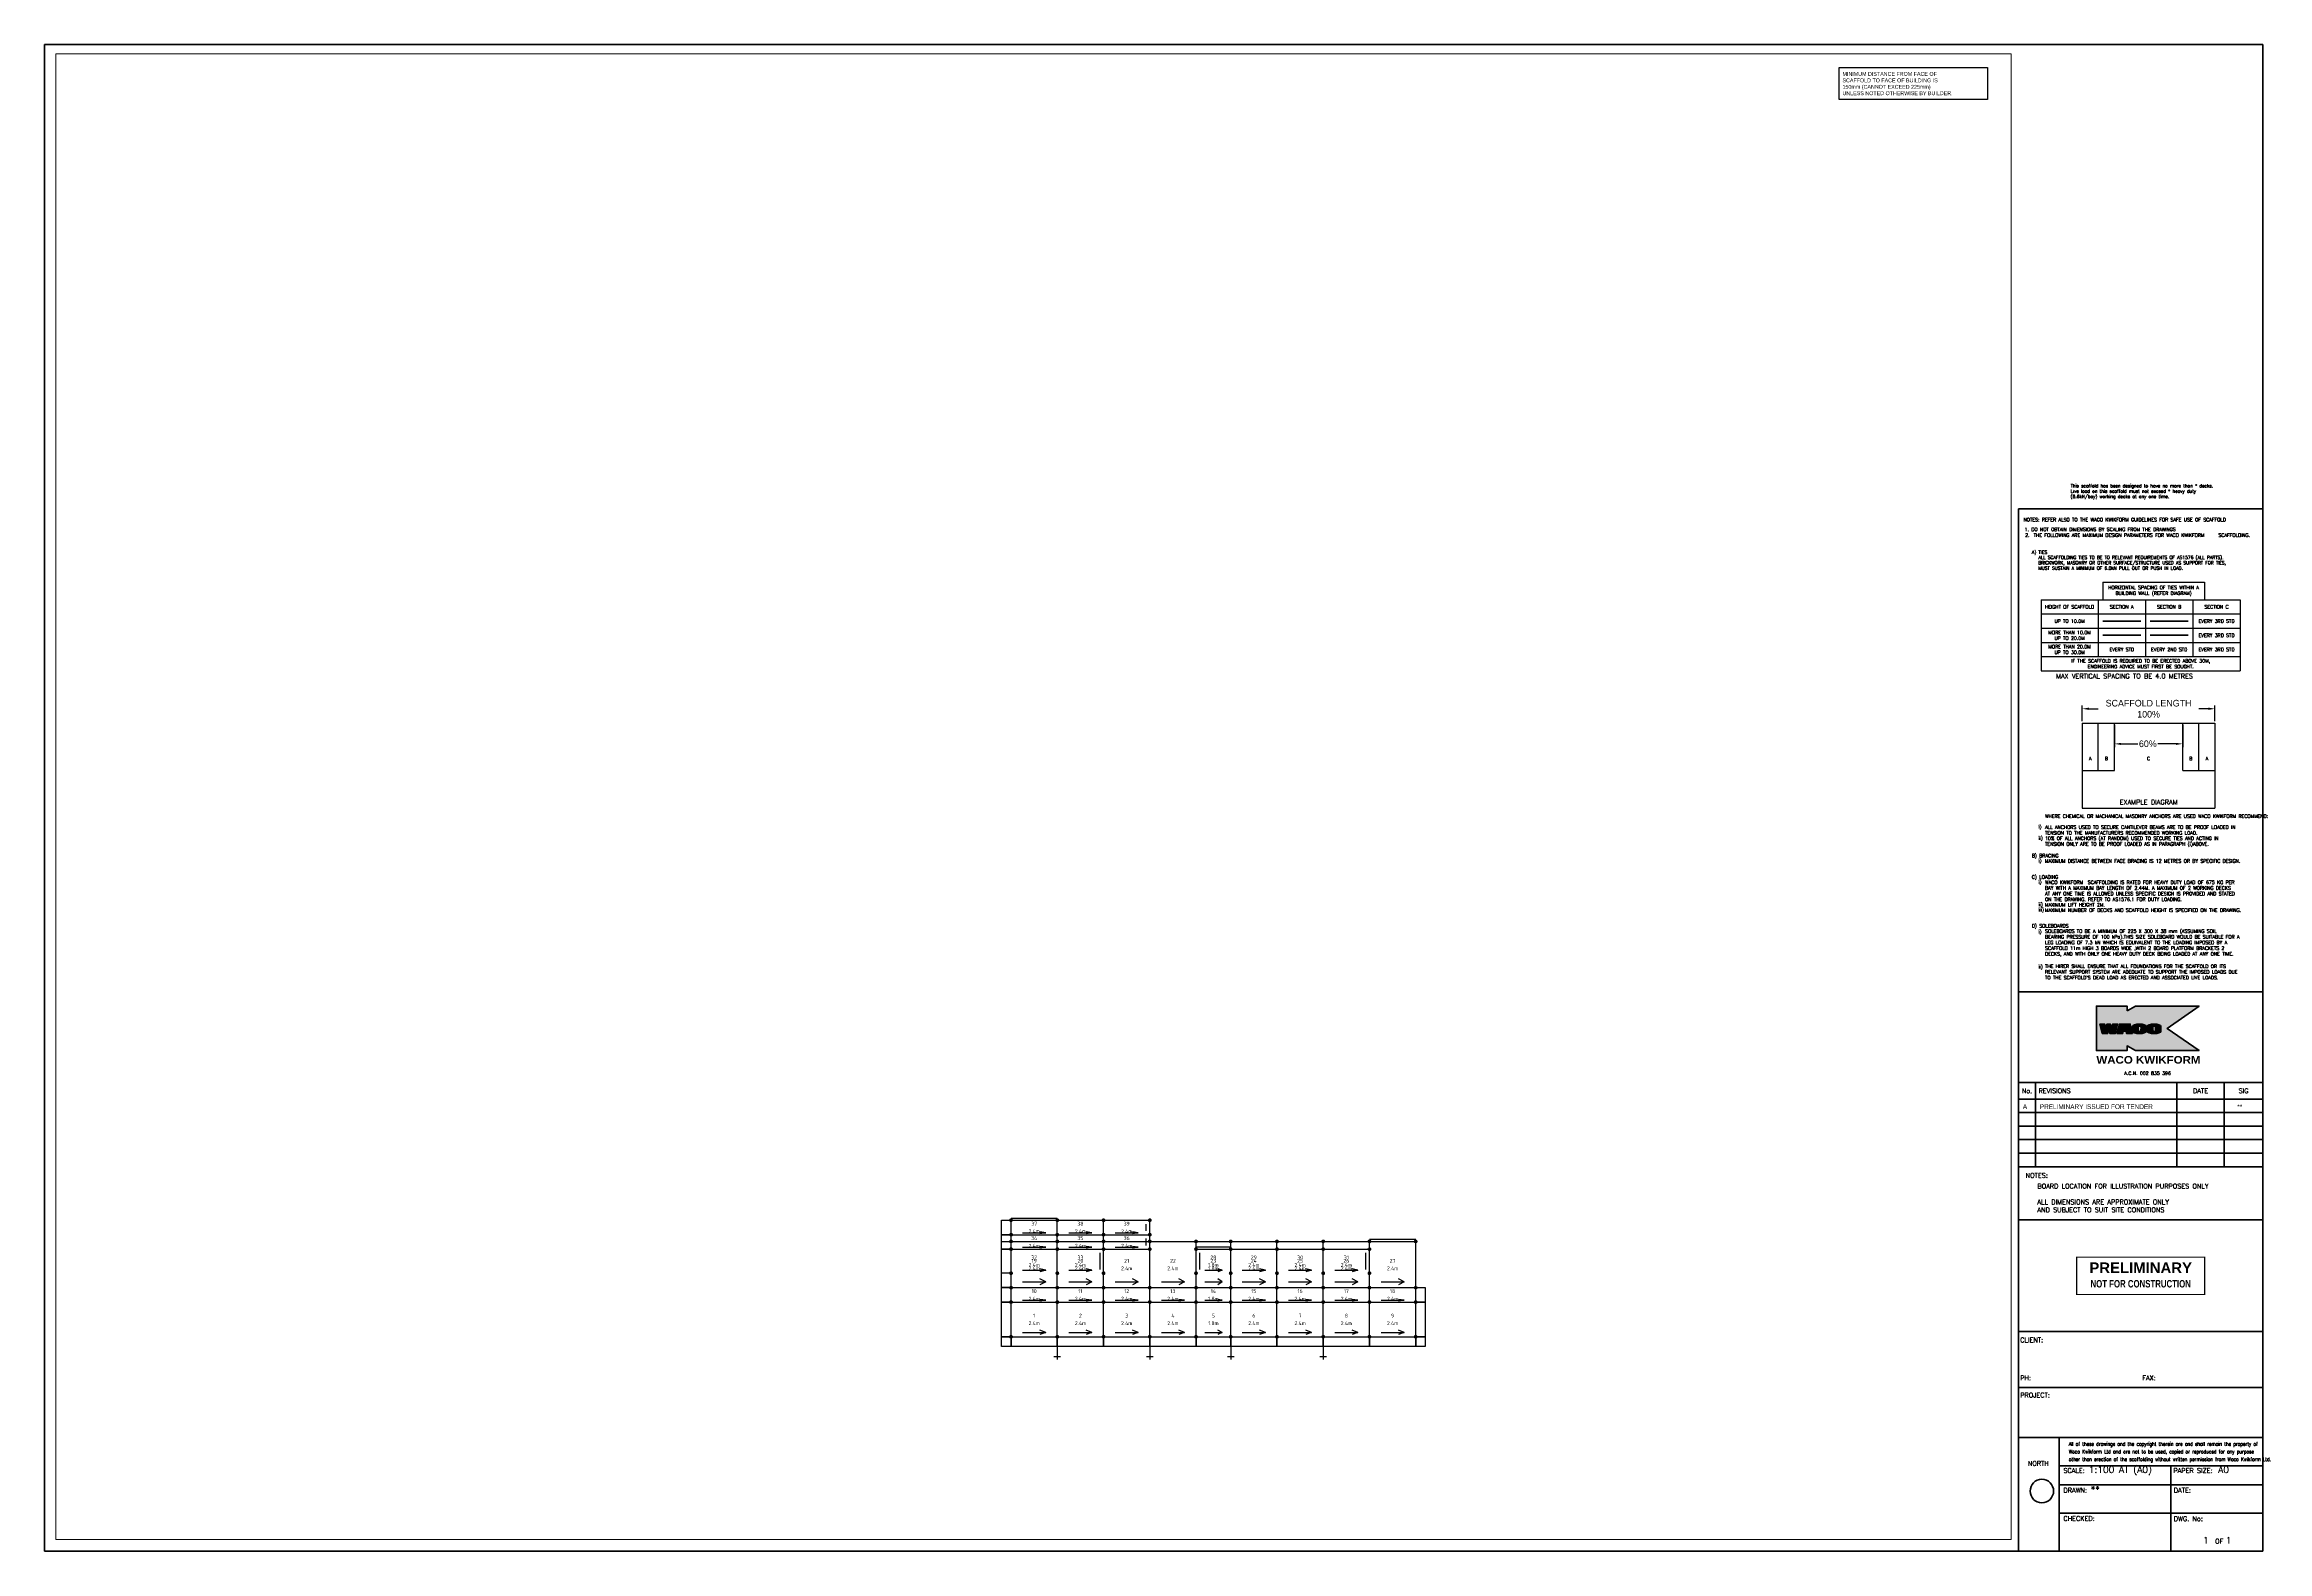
# Paper-space layout 'WACO Kwikform A0 Drawing Sheet' of a CAD drawing. Header units: millimetres. Extents: x 0 to 1172, y 0 to 795.
# The model-space entities are those that its viewports show. They can reach past a viewport. Long polylines and large blocks are cut down to what shows.
import ezdxf
from ezdxf.enums import TextEntityAlignment as Align

# ---------------------------------------------------------------- set-up
doc = ezdxf.new("R2010")
doc.units = ezdxf.units.MM
doc.header["$PDMODE"] = 34
doc.header["$PDSIZE"] = -10
doc.linetypes.add('KwikScaf_DASHED', pattern=[3.75, 2.5, -1.25])
doc.linetypes.add('KwikScaf_Line', pattern=[1, 1, 0])
doc.layers.get('0').update_dxf_attribs({"linetype": 'CONTINUOUS'})
doc.layers.get('Defpoints').update_dxf_attribs({"linetype": 'CONTINUOUS'})
for name, color, linetype in [('DISTANCE', 3, 'CONTINUOUS'), ('KwikScaf Schematic', 7, 'CONTINUOUS'), ('PRELIMINARY', 7, 'CONTINUOUS'), ('RED', 8, 'CONTINUOUS')]:
    doc.layers.add(name, color=color, linetype=linetype)
for name, color, linetype, lineweight in [('Sheet 018', 10, 'CONTINUOUS', 18), ('Sheet 025', 7, 'CONTINUOUS', 25), ('Sheet 035', 5, 'CONTINUOUS', 35), ('Sheet 050', 130, 'CONTINUOUS', 50), ('Sheet 070', 180, 'CONTINUOUS', 70)]:
    doc.layers.add(name, color=color, linetype=linetype, lineweight=lineweight)
doc.layers.add('Viewport', color=7, linetype='CONTINUOUS', plot=False)
doc.styles.add('ARCH', font='archd.shx', dxfattribs={"height": 250})
doc.styles.add('KwikScaf ISO', font='isocp.shx')
doc.styles.add('ROMANS', font='romans')
doc.styles.add('STAMP', font='ARIALBD.TTF')
doc.styles.add('WACO', font='ariblk.TTF')
doc.dimstyles.new('ISO-35', dxfattribs={"dimscale": 0, "dimtxt": 3.5, "dimasz": 3.5, "dimexe": 1.75, "dimexo": 0.875, "dimgap": 0.875, "dimtad": 1, "dimdsep": 46, "dimtxsty": 'Standard', "dimcen": 3.5, "dimadec": 0, "dimazin": 0, "dimtfac": 1, "dimtmove": 2, "dimatfit": 3, "dimfxl": 1, "dimtolj": 1, "dimtzin": 0, "dimarcsym": 0})
pattern_1 = [(0, (0, 0), (0, 0.174625), [0.127, -0.047625]), (90, (0, 0), (-0.174625, 1e-17), [0.127, -0.047625])]

# ---------------------------------------------------------------- blocks, each defined once
blk = doc.blocks.new('PREL')
at = {"layer": 'RED', "const_width": 100}
blk.add_lwpolyline([(6000, 1750), (-6000, 1750), (-6000, -1750), (6000, -1750)], close=True, dxfattribs=at)
at = {"layer": 'RED', "style": 'STAMP'}
blk.add_text('PRELIMINARY', height=1000, dxfattribs=at).set_placement((0, 750), align=Align.MIDDLE)
at = {"layer": 'RED', "style": 'STAMP', "width": 0.75}
blk.add_text('NOT FOR CONSTRUCTION', height=700, dxfattribs=at).set_placement((0, -750), align=Align.MIDDLE)
blk = doc.blocks.new('REVDES')
at = {"style": 'ARCH'}
for tag, p in [('01', (2.3, 1.9)), ('03', (87.7, 1.9)), ('04', (115.4, 1.9))]:
    blk.add_attdef(tag, p, '', height=2.5, dxfattribs=at)
at = {"style": 'ARCH', "width": 0.85}
blk.add_attdef('02', (11.2, 1.9), '', height=2.5, dxfattribs=at)
blk = doc.blocks.new('*D31')
at = {"color": 0, "lineweight": -2}
for p, q in [((1074.7, 437.9), (1074.7, 446.2)), ((1144.7, 437.9), (1144.7, 446.2)), ((1078.2, 444.5), (1083.1, 444.5)), ((1141.2, 444.5), (1136.2, 444.5))]:
    blk.add_line(p, q, dxfattribs=at)
at = {"color": 0}
for points in [[(1078.2, 445.1), (1078.2, 443.9), (1074.7, 444.5)], [(1141.2, 445.1), (1141.2, 443.9), (1144.7, 444.5)]]:
    blk.add_solid(points, dxfattribs=at)
at = {"layer": 'Defpoints', "color": 0}
for p in [(1074.7, 437), (1144.7, 444.5), (1144.7, 437)]:
    blk.add_point(p, dxfattribs=at)
at = {"color": 0, "insert": (1109.7, 444.5), "char_height": 3.5, "attachment_point": 5}
blk.add_mtext('\\A1;SCAFFOLD LENGTH\\P100%', dxfattribs=at)
blk = doc.blocks.new('*D32')
at = {"color": 0, "lineweight": -2}
for p, q in [((1091.7, 436.1), (1091.7, 424.2)), ((1127.7, 436.1), (1127.7, 424.2)), ((1095.2, 426), (1104, 426)), ((1124.2, 426), (1114.5, 426))]:
    blk.add_line(p, q, dxfattribs=at)
at = {"color": 0}
for points in [[(1095.2, 426.5), (1095.2, 425.4), (1091.7, 426)], [(1124.2, 426.5), (1124.2, 425.4), (1127.7, 426)]]:
    blk.add_solid(points, dxfattribs=at)
at = {"layer": 'Defpoints', "color": 0}
for p in [(1091.7, 437), (1127.7, 437), (1127.7, 426)]:
    blk.add_point(p, dxfattribs=at)
at = {"color": 0, "insert": (1109.3, 426), "char_height": 3.5, "attachment_point": 5}
blk.add_mtext('\\A1;60%', dxfattribs=at)
blk = doc.blocks.new('REVISED TITLE')
at = {"layer": 'Sheet 025', "style": 'ROMANS'}
for s, p in [('CLIENT:', (-128, 110.2)), ('PH:', (-128, 90.2)), ('PROJECT:', (-128, 81.1)), ('FAX:', (-63.6, 90.2)), ('SCALE:', (-105.2, 41.3)), ('PAPER SIZE:', (-47.2, 41.3)), ('DRAWN:', (-105.2, 30.9)), ('DATE:', (-47, 30.9)), ('CHECKED:', (-105.2, 16)), ('DWG. No:', (-47, 15.9)), ('OF', (-25.2, 4))]:
    blk.add_text(s, height=2.5, dxfattribs=at).set_placement(p)
at = {"layer": 'Sheet 035', "style": 'ROMANS'}
for tag, p in [('CLIENT_CONTACT', (-110.6, 110.2)), ('COMPANY', (-110.6, 105.2)), ('ADDRESS_STREET', (-110.6, 100.2)), ('CITY', (-110.6, 95.2)), ('PHONE_NO.', (-110.6, 90.2)), ('PROJECT_TITLE:', (-110.6, 81.1)), ('FAX_NO.', (-46.2, 90.2)), ('PROJECT_DESCRIPTION', (-110.6, 76.1)), ('PROJECT_DESCRIPTION_2', (-110.6, 71.1)), ('PROJECT_DESCRIPTION_3', (-110.6, 66.1)), ('PROJECT_DESCRIPTION_4', (-110.6, 61.1)), ('SCALE', (-91.8, 41.3)), ('PAPER_SIZE', (-23.6, 41.3)), ('DRAFTSMAN', (-90.8, 30.9)), ('DATE', (-35.6, 30.9)), ('DWG_NO', (-46.2, 9.9))]:
    blk.add_attdef(tag, p, '', height=3.5, dxfattribs=at)
for tag, p in [('PAGE_NO.', (-30.1, 4)), ('OF_PAGES.', (-18.1, 4))]:
    blk.add_attdef(tag, text='', height=3.5, dxfattribs=at).set_placement(p, align=Align.CENTER)
blk = doc.blocks.new('WACO LOGO')
h = blk.add_hatch()
h.set_pattern_fill('ANGLE', color=140, scale=0.025, style=0)
h.set_pattern_definition(pattern_1)
h.paths.add_polyline_path([(493.7, 275.3), (494.3, 273.1), (497.1, 273.1), (498.4, 278.1), (495.8, 278.1), (495.2, 275.9), (494.6, 278.1), (492.7, 278.1), (492.1, 275.9), (491.6, 278.1), (489, 278.1), (490.3, 273.1), (493.1, 273.1)])
h = blk.add_hatch()
h.set_pattern_fill('ANGLE', color=140, scale=0.025, style=0)
h.set_pattern_definition(pattern_1)
h.paths.add_polyline_path([(505, 278.1), (499.3, 278.1), (498, 273.1), (501, 273.1), (501.3, 274.3), (502.8, 274.3), (503.1, 273.1), (506.3, 273.1)])
h.paths.add_polyline_path([(502.1, 276.7), (502.6, 275), (501.7, 275)], flags=16)
h = blk.add_hatch()
h.set_pattern_fill('ANGLE', color=140, scale=0.025, style=0)
h.set_pattern_definition(pattern_1)
edge = h.paths.add_edge_path()
edge.add_ellipse((510, 276.8), major_axis=(-0.658, 0), ratio=0.455652, start_angle=180, end_angle=360, ccw=False)
edge.add_line((510.6, 276.8), (510.6, 276.4))
edge.add_line((510.6, 276.4), (513.5, 276.4))
edge.add_line((513.5, 276.4), (513.5, 277))
edge.add_ellipse((509.9, 277), major_axis=(-3.61, 0), ratio=0.304653, start_angle=180, end_angle=360)
edge.add_line((506.3, 277), (506.3, 274.2))
edge.add_ellipse((509.9, 274.2), major_axis=(-3.61, 0), ratio=0.304653, start_angle=0, end_angle=180)
edge.add_line((513.5, 274.2), (513.5, 275.5))
edge.add_line((513.5, 275.5), (510.6, 275.5))
edge.add_line((510.6, 275.5), (510.6, 274.4))
edge.add_ellipse((510, 274.5), major_axis=(-0.658, 0), ratio=0.455652, start_angle=0, end_angle=180, ccw=False)
edge.add_line((509.3, 274.5), (509.3, 276.9))
h = blk.add_hatch()
h.set_pattern_fill('ANGLE', color=140, scale=0.025, style=0)
h.set_pattern_definition(pattern_1)
edge = h.paths.add_edge_path()
edge.add_ellipse((517.6, 277), major_axis=(-3.61, 0), ratio=0.304653, start_angle=180, end_angle=360)
edge.add_line((514, 277), (514, 274.2))
edge.add_ellipse((517.6, 274.2), major_axis=(-3.61, 0), ratio=0.304653, start_angle=0, end_angle=180)
edge.add_line((521.2, 274.2), (521.2, 277))
edge = h.paths.add_edge_path(flags=16)
edge.add_ellipse((517.7, 276.8), major_axis=(-0.658, 0), ratio=0.455652, start_angle=180, end_angle=360, ccw=False)
edge.add_line((518.3, 276.8), (518.3, 274.4))
edge.add_ellipse((517.7, 274.5), major_axis=(-0.658, 0), ratio=0.455652, start_angle=0, end_angle=180, ccw=False)
edge.add_line((517, 274.5), (517, 276.9))
at = {"layer": 'Sheet 070'}
h = blk.add_hatch(color=51, dxfattribs=at)
h.paths.add_polyline_path([(501.7, 275), (502.6, 275), (502.1, 276.7)], flags=0)
h.paths.add_polyline_path([(506.3, 273.1), (505, 278.1), (499.3, 278.1), (498, 273.1), (501, 273.1), (501.3, 274.3), (502.8, 274.3), (503.1, 273.1)], flags=16)
h.paths.add_polyline_path([(490.3, 273.1), (489, 278.1), (491.6, 278.1), (492.1, 275.9), (492.7, 278.1), (494.6, 278.1), (495.2, 275.9), (495.8, 278.1), (498.4, 278.1), (497.1, 273.1), (494.3, 273.1), (493.7, 275.3), (493.1, 273.1)], flags=16)
h.paths.add_polyline_path([(503.4, 285.1), (503.4, 287.6), (487.2, 287.6), (487.2, 264.1), (503.4, 264.1), (503.4, 266.6), (507.8, 264.1), (541.3, 264.1), (524.5, 275.8), (541.3, 287.6), (507.8, 287.6)])
edge = h.paths.add_edge_path(flags=16)
edge.add_line((510.6, 274.5), (510.6, 275.5))
edge.add_line((510.6, 275.5), (513.5, 275.5))
edge.add_line((513.5, 275.5), (513.5, 274.2))
edge.add_ellipse((509.9, 274.2), major_axis=(-3.61, 0), ratio=0.304653, start_angle=0, end_angle=180, ccw=False)
edge.add_line((506.3, 274.2), (506.3, 277))
edge.add_ellipse((509.9, 277), major_axis=(-3.61, 0), ratio=0.304653, start_angle=180, end_angle=360, ccw=False)
edge.add_line((513.5, 277), (513.5, 276.4))
edge.add_line((513.5, 276.4), (510.6, 276.4))
edge.add_line((510.6, 276.4), (510.6, 276.8))
edge.add_ellipse((510, 276.8), major_axis=(-0.658, 0), ratio=0.455652, start_angle=180, end_angle=360)
edge.add_line((509.3, 276.8), (509.3, 274.5))
edge.add_ellipse((510, 274.5), major_axis=(-0.658, 0), ratio=0.455652, start_angle=0, end_angle=180)
edge = h.paths.add_edge_path(flags=16)
edge.add_ellipse((517.6, 274.2), major_axis=(-3.61, 0), ratio=0.304653, start_angle=0, end_angle=180, ccw=False)
edge.add_line((514, 274.2), (514, 277))
edge.add_ellipse((517.6, 277), major_axis=(-3.61, 0), ratio=0.304653, start_angle=180, end_angle=360, ccw=False)
edge.add_line((521.2, 277), (521.2, 274.2))
edge = h.paths.add_edge_path(flags=0)
edge.add_line((517, 276.8), (517, 274.5))
edge.add_ellipse((517.7, 274.5), major_axis=(-0.658, 0), ratio=0.455652, start_angle=0, end_angle=180)
edge.add_line((518.3, 274.5), (518.3, 276.8))
edge.add_ellipse((517.7, 276.8), major_axis=(-0.658, 0), ratio=0.455652, start_angle=180, end_angle=360)
for p, q in [((506.3, 277), (506.3, 274.2)), ((509.3, 276.8), (509.3, 274.5)), ((510.6, 276.8), (510.6, 276.4)), ((510.6, 276.4), (513.5, 276.4)), ((513.5, 276.4), (513.5, 277)), ((514, 277), (514, 274.2)), ((517, 276.8), (517, 274.5)), ((518.3, 276.8), (518.3, 274.5)), ((521.2, 274.2), (521.2, 277))]:
    blk.add_line(p, q, dxfattribs=at)
at = {"layer": 'Sheet 070', "color": 7}
blk.add_lwpolyline([(503.4, 285.1), (503.4, 287.6), (487.2, 287.6), (487.2, 264.1), (503.4, 264.1), (503.4, 266.6), (507.8, 264.1), (541.3, 264.1), (524.5, 275.8), (541.3, 287.6), (507.8, 287.6)], close=True, dxfattribs=at)
at = {"layer": 'Sheet 070'}
for points in [[(490.3, 273.1), (489, 278.1), (491.6, 278.1), (492.1, 275.9), (492.7, 278.1), (494.6, 278.1), (495.2, 275.9), (495.8, 278.1), (498.4, 278.1), (497.1, 273.1), (494.3, 273.1), (493.7, 275.3), (493.1, 273.1), (490.3, 273.1)], [(506.3, 273.1), (505, 278.1), (499.3, 278.1), (498, 273.1), (501, 273.1), (501.3, 274.3), (502.8, 274.3), (503.1, 273.1)], [(501.7, 275), (502.6, 275), (502.1, 276.7)]]:
    blk.add_lwpolyline(points, close=True, dxfattribs=at)
blk.add_lwpolyline([(510.6, 274.5), (510.6, 275.5), (513.5, 275.5), (513.5, 274.2)], dxfattribs=at)
for centre, major_axis, ratio in [((509.9, 277), (-3.61, 0), 0.304653), ((510, 276.8), (-0.658, 0), 0.455652), ((517.6, 277), (-3.61, 0), 0.304653), ((517.7, 276.8), (-0.658, 0), 0.455652)]:
    blk.add_ellipse(centre, major_axis=major_axis, ratio=ratio, start_param=3.141593, end_param=6.283185, dxfattribs=at)
at = {"layer": 'Sheet 070', "extrusion": (0, 0, -1)}
for centre, major_axis, ratio in [((509.9, 274.2), (-3.61, 0), 0.304653), ((510, 274.5), (-0.658, 0), 0.455652), ((517.6, 274.2), (-3.61, 0), 0.304653), ((517.7, 274.5), (-0.658, 0), 0.455652)]:
    blk.add_ellipse(centre, major_axis=major_axis, ratio=ratio, start_param=3.141593, end_param=6.283185, dxfattribs=at)

msp = doc.modelspace()

# ---------------------------------------------------------------- linework, layer by layer
at = {"layer": 'KwikScaf Schematic', "color": 3, "linetype": 'KwikScaf_Line'}
for p, q in [((47059, 13444), (47059, 14206)), ((47059, 14206), (47567, 14206)), ((47567, 14206), (50006, 14206)), ((47567, 13444), (47567, 14206)), ((50006, 13444), (50006, 14206)), ((50006, 14206), (52445, 14206)), ((52445, 13444), (52445, 14206)), ((52445, 14206), (54884, 14206)), ((54884, 13444), (54884, 14206)), ((47059, 12682), (47059, 13444)), ((47059, 13444), (47567, 13444)), ((47567, 13444), (47059, 13444)), ((47059, 10650), (47059, 13089)), ((47059, 13089), (47567, 13089)), ((47567, 13444), (50006, 13444)), ((47567, 12682), (47567, 13444)), ((47567, 13089), (50006, 13089)), ((47567, 10650), (47567, 13089)), ((48177, 13540), (49396, 13540)), ((49396, 13540), (49091, 13587)), ((49396, 13540), (49091, 13492)), ((50006, 12682), (50006, 13444)), ((50006, 13444), (52445, 13444)), ((50006, 10650), (50006, 13089)), ((50006, 13089), (52445, 13089)), ((50616, 13540), (51835, 13540)), ((51835, 13540), (51530, 13587)), ((51835, 13540), (51530, 13492)), ((52445, 12682), (52445, 13444)), ((52445, 13444), (54884, 13444)), ((52445, 13444), (54884, 13444)), ((52445, 10650), (52445, 13089)), ((52445, 13089), (54884, 13089)), ((53055, 13540), (54274, 13540)), ((54274, 13540), (53969, 13587)), ((54274, 13540), (53969, 13492)), ((54884, 12682), (54884, 13444)), ((54884, 13089), (57323, 13089)), ((54884, 10650), (54884, 13089)), ((57323, 10650), (57323, 13089)), ((59152, 13089), (61591, 13089)), ((61591, 13089), (64030, 13089)), ((61591, 10650), (61591, 13089)), ((64030, 13089), (66469, 13089)), ((64030, 10650), (64030, 13089)), ((66469, 13089), (68908, 13089)), ((66469, 10650), (66469, 13089)), ((68908, 10650), (68908, 13089)), ((47567, 12682), (47059, 12682)), ((47059, 11412), (47059, 12682)), ((47059, 12682), (47567, 12682)), ((47567, 12682), (50006, 12682)), ((47567, 11412), (47567, 12682)), ((48177, 12778), (49396, 12778)), ((49396, 12778), (49091, 12825)), ((49396, 12778), (49091, 12730)), ((50006, 11412), (50006, 12682)), ((50006, 12682), (52445, 12682)), ((50616, 12778), (51835, 12778)), ((51835, 12778), (51530, 12825)), ((51835, 12778), (51530, 12730)), ((52445, 12682), (54884, 12682)), ((52445, 11412), (52445, 12682)), ((53055, 12778), (54274, 12778)), ((54274, 12778), (53969, 12825)), ((54274, 12778), (53969, 12730)), ((59152, 12682), (61591, 12682)), ((61591, 11412), (61591, 12682)), ((61591, 12682), (64030, 12682)), ((64030, 11412), (64030, 12682)), ((64030, 12682), (66469, 12682)), ((66469, 11412), (66469, 12682)), ((47567, 11412), (47059, 11412)), ((47059, 9888), (47059, 10650)), ((47059, 10650), (47567, 10650)), ((47567, 10650), (47059, 10650)), ((47567, 10650), (50006, 10650)), ((47567, 9888), (47567, 10650)), ((48177, 11571), (49396, 11571)), ((48177, 10955), (49396, 10955)), ((49396, 11571), (49091, 11650)), ((49396, 11571), (49091, 11492)), ((49396, 10955), (49091, 11108)), ((49396, 10955), (49091, 10803)), ((50006, 9888), (50006, 10650)), ((50006, 10650), (52445, 10650)), ((50616, 11571), (51835, 11571)), ((50616, 10955), (51835, 10955)), ((51835, 11571), (51530, 11650)), ((51835, 11571), (51530, 11492)), ((51835, 10955), (51530, 11108)), ((51835, 10955), (51530, 10803)), ((52445, 10650), (54884, 10650)), ((52445, 9888), (52445, 10650)), ((53055, 10955), (54274, 10955)), ((54274, 10955), (53969, 11108)), ((54274, 10955), (53969, 10803)), ((54884, 10650), (57323, 10650)), ((54884, 9888), (54884, 10650)), ((55494, 10955), (56713, 10955)), ((56713, 10955), (56408, 11108)), ((56713, 10955), (56408, 10803)), ((57323, 9888), (57323, 10650)), ((59152, 10650), (61591, 10650)), ((59762, 11571), (60981, 11571)), ((59762, 10955), (60981, 10955)), ((60981, 11571), (60676, 11650)), ((60981, 11571), (60676, 11492)), ((60981, 10955), (60676, 11108)), ((60981, 10955), (60676, 10803)), ((61591, 10650), (64030, 10650)), ((61591, 9888), (61591, 10650)), ((62201, 11571), (63420, 11571)), ((62201, 10955), (63420, 10955)), ((63420, 11571), (63115, 11650)), ((63420, 11571), (63115, 11492)), ((63420, 10955), (63115, 11108)), ((63420, 10955), (63115, 10803)), ((64030, 10650), (66469, 10650)), ((64030, 9888), (64030, 10650)), ((64640, 11571), (65859, 11571)), ((64640, 10955), (65859, 10955)), ((65859, 11571), (65554, 11650)), ((65859, 11571), (65554, 11492)), ((65859, 10955), (65554, 11108)), ((65859, 10955), (65554, 10803)), ((66469, 10650), (68908, 10650)), ((66469, 9888), (66469, 10650)), ((67079, 10955), (68298, 10955)), ((68298, 10955), (67993, 11108)), ((68298, 10955), (67993, 10803)), ((68908, 9888), (68908, 10650)), ((68908, 10650), (69416, 10650)), ((69416, 10650), (69416, 9888)), ((47567, 9888), (47059, 9888)), ((47059, 8059), (47059, 9888)), ((47059, 9888), (47567, 9888)), ((47567, 9888), (50006, 9888)), ((47567, 8059), (47567, 9888)), ((48177, 9984), (49396, 9984)), ((49396, 9984), (49091, 10031)), ((49396, 9984), (49091, 9936)), ((50006, 8059), (50006, 9888)), ((50006, 9888), (52445, 9888)), ((50616, 9984), (51835, 9984)), ((51835, 9984), (51530, 10031)), ((51835, 9984), (51530, 9936)), ((52445, 8059), (52445, 9888)), ((52445, 9888), (54884, 9888)), ((53055, 9984), (54274, 9984)), ((54274, 9984), (53969, 10031)), ((54274, 9984), (53969, 9936)), ((54884, 8059), (54884, 9888)), ((54884, 9888), (57323, 9888)), ((55494, 9984), (56713, 9984)), ((56713, 9984), (56408, 10031)), ((56713, 9984), (56408, 9936)), ((57323, 8059), (57323, 9888)), ((59152, 9888), (61591, 9888)), ((59762, 9984), (60981, 9984)), ((60981, 9984), (60676, 10031)), ((60981, 9984), (60676, 9936)), ((61591, 8059), (61591, 9888)), ((61591, 9888), (64030, 9888)), ((62201, 9984), (63420, 9984)), ((63420, 9984), (63115, 10031)), ((63420, 9984), (63115, 9936)), ((64030, 8059), (64030, 9888)), ((64030, 9888), (66469, 9888)), ((64640, 9984), (65859, 9984)), ((65859, 9984), (65554, 10031)), ((65859, 9984), (65554, 9936)), ((66469, 8059), (66469, 9888)), ((66469, 9888), (68908, 9888)), ((67079, 9984), (68298, 9984)), ((68298, 9984), (67993, 10031)), ((68298, 9984), (67993, 9936)), ((69416, 9888), (68908, 9888)), ((68908, 8059), (68908, 9888)), ((68908, 9888), (69416, 9888)), ((69416, 9888), (69416, 8059)), ((48177, 8288), (49396, 8288)), ((49396, 8288), (49091, 8402)), ((49396, 8288), (49091, 8174)), ((50616, 8288), (51835, 8288)), ((51835, 8288), (51530, 8402)), ((51835, 8288), (51530, 8174)), ((53055, 8288), (54274, 8288)), ((54274, 8288), (53969, 8402)), ((54274, 8288), (53969, 8174)), ((55494, 8288), (56713, 8288)), ((56713, 8288), (56408, 8402)), ((56713, 8288), (56408, 8174)), ((59762, 8288), (60981, 8288)), ((60981, 8288), (60676, 8402)), ((60981, 8288), (60676, 8174)), ((62201, 8288), (63420, 8288)), ((63420, 8288), (63115, 8402)), ((63420, 8288), (63115, 8174)), ((64640, 8288), (65859, 8288)), ((65859, 8288), (65554, 8402)), ((65859, 8288), (65554, 8174)), ((67079, 8288), (68298, 8288)), ((68298, 8288), (67993, 8402)), ((68298, 8288), (67993, 8174)), ((47567, 8059), (47059, 8059)), ((47059, 7551), (47059, 8059)), ((47059, 8059), (47567, 8059)), ((47567, 7551), (47059, 7551)), ((47567, 8059), (50006, 8059)), ((47567, 7551), (47567, 8059)), ((47567, 8059), (47567, 7551)), ((50006, 7551), (47567, 7551)), ((50006, 8059), (50006, 7551)), ((50006, 8059), (52445, 8059)), ((50006, 7551), (50006, 8059)), ((50006, 7551), (50006, 6851)), ((52445, 7551), (50006, 7551)), ((52445, 8059), (52445, 7551)), ((52445, 8059), (54884, 8059)), ((52445, 7551), (52445, 8059)), ((54884, 7551), (52445, 7551)), ((54884, 8059), (54884, 7551)), ((54884, 8059), (57323, 8059)), ((54884, 7551), (54884, 8059)), ((54884, 7551), (54884, 6851)), ((57323, 7551), (54884, 7551)), ((57323, 8059), (57323, 7551)), ((59152, 8059), (61591, 8059)), ((59152, 7551), (59152, 8059)), ((61591, 7551), (59152, 7551)), ((61591, 8059), (61591, 7551)), ((61591, 8059), (64030, 8059)), ((61591, 7551), (61591, 8059)), ((64030, 7551), (61591, 7551)), ((64030, 8059), (64030, 7551)), ((64030, 8059), (66469, 8059)), ((64030, 7551), (64030, 8059)), ((64030, 7551), (64030, 6851)), ((66469, 7551), (64030, 7551)), ((66469, 8059), (66469, 7551)), ((66469, 8059), (68908, 8059)), ((66469, 7551), (66469, 8059)), ((68908, 7551), (66469, 7551)), ((69416, 8059), (68908, 8059)), ((68908, 8059), (68908, 7551)), ((68908, 8059), (69416, 8059)), ((68908, 7551), (68908, 8059)), ((69416, 7551), (68908, 7551)), ((69416, 8059), (69416, 7551)), ((49831, 7026), (50181, 7026)), ((54709, 7026), (55059, 7026)), ((63855, 7026), (64205, 7026))]:
    msp.add_line(p, q, dxfattribs=at)
at = {"layer": 'KwikScaf Schematic', "color": 3, "linetype": 'KwikScaf_DASHED'}
for p, q in [((50006, 14306), (47567, 14306)), ((54684, 14006), (54684, 13644)), ((54684, 13244), (54684, 12882)), ((68908, 13189), (66469, 13189)), ((52245, 12482), (52245, 11612)), ((66269, 12482), (66269, 11612))]:
    msp.add_line(p, q, dxfattribs=at)
at = {"layer": 'KwikScaf Schematic', "color": 5, "linetype": 'KwikScaf_Line'}
for p, q in [((57323, 13089), (59152, 13089)), ((59152, 10650), (59152, 13089)), ((57323, 12682), (59152, 12682)), ((57323, 11412), (57323, 12682)), ((59152, 11412), (59152, 12682)), ((57323, 10650), (59152, 10650)), ((57780, 11571), (58695, 11571)), ((57780, 10955), (58695, 10955)), ((58695, 11571), (58466, 11650)), ((58695, 11571), (58466, 11492)), ((58695, 10955), (58466, 11108)), ((58695, 10955), (58466, 10803)), ((59152, 9888), (59152, 10650)), ((57323, 9888), (59152, 9888)), ((57780, 9984), (58695, 9984)), ((58695, 9984), (58466, 10031)), ((58695, 9984), (58466, 9936)), ((59152, 8059), (59152, 9888)), ((57780, 8288), (58695, 8288)), ((58695, 8288), (58466, 8402)), ((58695, 8288), (58466, 8174)), ((57323, 8059), (59152, 8059)), ((57323, 7551), (57323, 8059)), ((59152, 7551), (57323, 7551)), ((59152, 8059), (59152, 7551)), ((59152, 7551), (59152, 6851)), ((58977, 7026), (59327, 7026))]:
    msp.add_line(p, q, dxfattribs=at)
at = {"layer": 'KwikScaf Schematic', "color": 5, "linetype": 'KwikScaf_DASHED'}
for p, q in [((59152, 12782), (57323, 12782)), ((57523, 11612), (57523, 12482))]:
    msp.add_line(p, q, dxfattribs=at)
at = {"layer": 'KwikScaf Schematic', "color": 3, "linetype": 'KwikScaf_Line'}
for points in [[(47567, 14256, 100, 100, -0.1989124), (47602, 14242, 100, 100, -0.1989124), (47617, 14206, 100, 100, -0.1989124), (47602, 14171, 100, 100, -0.1989124), (47567, 14156, 100, 100, -0.1989124), (47532, 14171, 100, 100, -0.1989124), (47517, 14206, 100, 100, -0.1989124), (47532, 14242, 100, 100, -0.1989124)], [(50006, 14256, 100, 100, -0.1989124), (50041, 14242, 100, 100, -0.1989124), (50056, 14206, 100, 100, -0.1989124), (50041, 14171, 100, 100, -0.1989124), (50006, 14156, 100, 100, -0.1989124), (49971, 14171, 100, 100, -0.1989124), (49956, 14206, 100, 100, -0.1989124), (49971, 14242, 100, 100, -0.1989124)], [(50006, 14256, 100, 100, -0.1989124), (50041, 14242, 100, 100, -0.1989124), (50056, 14206, 100, 100, -0.1989124), (50041, 14171, 100, 100, -0.1989124), (50006, 14156, 100, 100, -0.1989124), (49971, 14171, 100, 100, -0.1989124), (49956, 14206, 100, 100, -0.1989124), (49971, 14242, 100, 100, -0.1989124)], [(52445, 14256, 100, 100, -0.1989124), (52480, 14242, 100, 100, -0.1989124), (52495, 14206, 100, 100, -0.1989124), (52480, 14171, 100, 100, -0.1989124), (52445, 14156, 100, 100, -0.1989124), (52410, 14171, 100, 100, -0.1989124), (52395, 14206, 100, 100, -0.1989124), (52410, 14242, 100, 100, -0.1989124)], [(52445, 14256, 100, 100, -0.1989124), (52480, 14242, 100, 100, -0.1989124), (52495, 14206, 100, 100, -0.1989124), (52480, 14171, 100, 100, -0.1989124), (52445, 14156, 100, 100, -0.1989124), (52410, 14171, 100, 100, -0.1989124), (52395, 14206, 100, 100, -0.1989124), (52410, 14242, 100, 100, -0.1989124)], [(54884, 14256, 100, 100, -0.1989124), (54919, 14242, 100, 100, -0.1989124), (54934, 14206, 100, 100, -0.1989124), (54919, 14171, 100, 100, -0.1989124), (54884, 14156, 100, 100, -0.1989124), (54849, 14171, 100, 100, -0.1989124), (54834, 14206, 100, 100, -0.1989124), (54849, 14242, 100, 100, -0.1989124)], [(47567, 13494, 100, 100, -0.1989124), (47602, 13480, 100, 100, -0.1989124), (47617, 13444, 100, 100, -0.1989124), (47602, 13409, 100, 100, -0.1989124), (47567, 13394, 100, 100, -0.1989124), (47532, 13409, 100, 100, -0.1989124), (47517, 13444, 100, 100, -0.1989124), (47532, 13480, 100, 100, -0.1989124)], [(47567, 13139, 100, 100, -0.1989124), (47602, 13125, 100, 100, -0.1989124), (47617, 13089, 100, 100, -0.1989124), (47602, 13054, 100, 100, -0.1989124), (47567, 13039, 100, 100, -0.1989124), (47532, 13054, 100, 100, -0.1989124), (47517, 13089, 100, 100, -0.1989124), (47532, 13125, 100, 100, -0.1989124)], [(50006, 13494, 100, 100, -0.1989124), (50041, 13480, 100, 100, -0.1989124), (50056, 13444, 100, 100, -0.1989124), (50041, 13409, 100, 100, -0.1989124), (50006, 13394, 100, 100, -0.1989124), (49971, 13409, 100, 100, -0.1989124), (49956, 13444, 100, 100, -0.1989124), (49971, 13480, 100, 100, -0.1989124)], [(50006, 13494, 100, 100, -0.1989124), (50041, 13480, 100, 100, -0.1989124), (50056, 13444, 100, 100, -0.1989124), (50041, 13409, 100, 100, -0.1989124), (50006, 13394, 100, 100, -0.1989124), (49971, 13409, 100, 100, -0.1989124), (49956, 13444, 100, 100, -0.1989124), (49971, 13480, 100, 100, -0.1989124)], [(50006, 13494, 100, 100, -0.1989124), (50041, 13480, 100, 100, -0.1989124), (50056, 13444, 100, 100, -0.1989124), (50041, 13409, 100, 100, -0.1989124), (50006, 13394, 100, 100, -0.1989124), (49971, 13409, 100, 100, -0.1989124), (49956, 13444, 100, 100, -0.1989124), (49971, 13480, 100, 100, -0.1989124)], [(50006, 13139, 100, 100, -0.1989124), (50041, 13125, 100, 100, -0.1989124), (50056, 13089, 100, 100, -0.1989124), (50041, 13054, 100, 100, -0.1989124), (50006, 13039, 100, 100, -0.1989124), (49971, 13054, 100, 100, -0.1989124), (49956, 13089, 100, 100, -0.1989124), (49971, 13125, 100, 100, -0.1989124)], [(52445, 13494, 100, 100, -0.1989124), (52480, 13480, 100, 100, -0.1989124), (52495, 13444, 100, 100, -0.1989124), (52480, 13409, 100, 100, -0.1989124), (52445, 13394, 100, 100, -0.1989124), (52410, 13409, 100, 100, -0.1989124), (52395, 13444, 100, 100, -0.1989124), (52410, 13480, 100, 100, -0.1989124)], [(52445, 13494, 100, 100, -0.1989124), (52480, 13480, 100, 100, -0.1989124), (52495, 13444, 100, 100, -0.1989124), (52480, 13409, 100, 100, -0.1989124), (52445, 13394, 100, 100, -0.1989124), (52410, 13409, 100, 100, -0.1989124), (52395, 13444, 100, 100, -0.1989124), (52410, 13480, 100, 100, -0.1989124)], [(52445, 13494, 100, 100, -0.1989124), (52480, 13480, 100, 100, -0.1989124), (52495, 13444, 100, 100, -0.1989124), (52480, 13409, 100, 100, -0.1989124), (52445, 13394, 100, 100, -0.1989124), (52410, 13409, 100, 100, -0.1989124), (52395, 13444, 100, 100, -0.1989124), (52410, 13480, 100, 100, -0.1989124)], [(52445, 13139, 100, 100, -0.1989124), (52480, 13125, 100, 100, -0.1989124), (52495, 13089, 100, 100, -0.1989124), (52480, 13054, 100, 100, -0.1989124), (52445, 13039, 100, 100, -0.1989124), (52410, 13054, 100, 100, -0.1989124), (52395, 13089, 100, 100, -0.1989124), (52410, 13125, 100, 100, -0.1989124)], [(54884, 13494, 100, 100, -0.1989124), (54919, 13480, 100, 100, -0.1989124), (54934, 13444, 100, 100, -0.1989124), (54919, 13409, 100, 100, -0.1989124), (54884, 13394, 100, 100, -0.1989124), (54849, 13409, 100, 100, -0.1989124), (54834, 13444, 100, 100, -0.1989124), (54849, 13480, 100, 100, -0.1989124)], [(54884, 13494, 100, 100, -0.1989124), (54919, 13480, 100, 100, -0.1989124), (54934, 13444, 100, 100, -0.1989124), (54919, 13409, 100, 100, -0.1989124), (54884, 13394, 100, 100, -0.1989124), (54849, 13409, 100, 100, -0.1989124), (54834, 13444, 100, 100, -0.1989124), (54849, 13480, 100, 100, -0.1989124)], [(54884, 13139, 100, 100, -0.1989124), (54919, 13125, 100, 100, -0.1989124), (54934, 13089, 100, 100, -0.1989124), (54919, 13054, 100, 100, -0.1989124), (54884, 13039, 100, 100, -0.1989124), (54849, 13054, 100, 100, -0.1989124), (54834, 13089, 100, 100, -0.1989124), (54849, 13125, 100, 100, -0.1989124)], [(59152, 13139, 100, 100, -0.1989124), (59187, 13125, 100, 100, -0.1989124), (59202, 13089, 100, 100, -0.1989124), (59187, 13054, 100, 100, -0.1989124), (59152, 13039, 100, 100, -0.1989124), (59117, 13054, 100, 100, -0.1989124), (59102, 13089, 100, 100, -0.1989124), (59117, 13125, 100, 100, -0.1989124)], [(61591, 13139, 100, 100, -0.1989124), (61626, 13125, 100, 100, -0.1989124), (61641, 13089, 100, 100, -0.1989124), (61626, 13054, 100, 100, -0.1989124), (61591, 13039, 100, 100, -0.1989124), (61556, 13054, 100, 100, -0.1989124), (61541, 13089, 100, 100, -0.1989124), (61556, 13125, 100, 100, -0.1989124)], [(64030, 13139, 100, 100, -0.1989124), (64065, 13125, 100, 100, -0.1989124), (64080, 13089, 100, 100, -0.1989124), (64065, 13054, 100, 100, -0.1989124), (64030, 13039, 100, 100, -0.1989124), (63995, 13054, 100, 100, -0.1989124), (63980, 13089, 100, 100, -0.1989124), (63995, 13125, 100, 100, -0.1989124)], [(66469, 13139, 100, 100, -0.1989124), (66504, 13125, 100, 100, -0.1989124), (66519, 13089, 100, 100, -0.1989124), (66504, 13054, 100, 100, -0.1989124), (66469, 13039, 100, 100, -0.1989124), (66434, 13054, 100, 100, -0.1989124), (66419, 13089, 100, 100, -0.1989124), (66434, 13125, 100, 100, -0.1989124)], [(50006, 12732, 100, 100, -0.1989124), (50041, 12718, 100, 100, -0.1989124), (50056, 12682, 100, 100, -0.1989124), (50041, 12647, 100, 100, -0.1989124), (50006, 12632, 100, 100, -0.1989124), (49971, 12647, 100, 100, -0.1989124), (49956, 12682, 100, 100, -0.1989124), (49971, 12718, 100, 100, -0.1989124)], [(50006, 12732, 100, 100, -0.1989124), (50041, 12718, 100, 100, -0.1989124), (50056, 12682, 100, 100, -0.1989124), (50041, 12647, 100, 100, -0.1989124), (50006, 12632, 100, 100, -0.1989124), (49971, 12647, 100, 100, -0.1989124), (49956, 12682, 100, 100, -0.1989124), (49971, 12718, 100, 100, -0.1989124)], [(52445, 12732, 100, 100, -0.1989124), (52480, 12718, 100, 100, -0.1989124), (52495, 12682, 100, 100, -0.1989124), (52480, 12647, 100, 100, -0.1989124), (52445, 12632, 100, 100, -0.1989124), (52410, 12647, 100, 100, -0.1989124), (52395, 12682, 100, 100, -0.1989124), (52410, 12718, 100, 100, -0.1989124)], [(52445, 12732, 100, 100, -0.1989124), (52480, 12718, 100, 100, -0.1989124), (52495, 12682, 100, 100, -0.1989124), (52480, 12647, 100, 100, -0.1989124), (52445, 12632, 100, 100, -0.1989124), (52410, 12647, 100, 100, -0.1989124), (52395, 12682, 100, 100, -0.1989124), (52410, 12718, 100, 100, -0.1989124)], [(54884, 12732, 100, 100, -0.1989124), (54919, 12718, 100, 100, -0.1989124), (54934, 12682, 100, 100, -0.1989124), (54919, 12647, 100, 100, -0.1989124), (54884, 12632, 100, 100, -0.1989124), (54849, 12647, 100, 100, -0.1989124), (54834, 12682, 100, 100, -0.1989124), (54849, 12718, 100, 100, -0.1989124)], [(61591, 12732, 100, 100, -0.1989124), (61626, 12718, 100, 100, -0.1989124), (61641, 12682, 100, 100, -0.1989124), (61626, 12647, 100, 100, -0.1989124), (61591, 12632, 100, 100, -0.1989124), (61556, 12647, 100, 100, -0.1989124), (61541, 12682, 100, 100, -0.1989124), (61556, 12718, 100, 100, -0.1989124)], [(64030, 12732, 100, 100, -0.1989124), (64065, 12718, 100, 100, -0.1989124), (64080, 12682, 100, 100, -0.1989124), (64065, 12647, 100, 100, -0.1989124), (64030, 12632, 100, 100, -0.1989124), (63995, 12647, 100, 100, -0.1989124), (63980, 12682, 100, 100, -0.1989124), (63995, 12718, 100, 100, -0.1989124)], [(66469, 12732, 100, 100, -0.1989124), (66504, 12718, 100, 100, -0.1989124), (66519, 12682, 100, 100, -0.1989124), (66504, 12647, 100, 100, -0.1989124), (66469, 12632, 100, 100, -0.1989124), (66434, 12647, 100, 100, -0.1989124), (66419, 12682, 100, 100, -0.1989124), (66434, 12718, 100, 100, -0.1989124)], [(47567, 10700, 100, 100, -0.1989124), (47602, 10686, 100, 100, -0.1989124), (47617, 10650, 100, 100, -0.1989124), (47602, 10615, 100, 100, -0.1989124), (47567, 10600, 100, 100, -0.1989124), (47532, 10615, 100, 100, -0.1989124), (47517, 10650, 100, 100, -0.1989124), (47532, 10686, 100, 100, -0.1989124)], [(50006, 11462, 100, 100, -0.1989124), (50041, 11448, 100, 100, -0.1989124), (50056, 11412, 100, 100, -0.1989124), (50041, 11377, 100, 100, -0.1989124), (50006, 11362, 100, 100, -0.1989124), (49971, 11377, 100, 100, -0.1989124), (49956, 11412, 100, 100, -0.1989124), (49971, 11448, 100, 100, -0.1989124)], [(50006, 10700, 100, 100, -0.1989124), (50041, 10686, 100, 100, -0.1989124), (50056, 10650, 100, 100, -0.1989124), (50041, 10615, 100, 100, -0.1989124), (50006, 10600, 100, 100, -0.1989124), (49971, 10615, 100, 100, -0.1989124), (49956, 10650, 100, 100, -0.1989124), (49971, 10686, 100, 100, -0.1989124)], [(50006, 10700, 100, 100, -0.1989124), (50041, 10686, 100, 100, -0.1989124), (50056, 10650, 100, 100, -0.1989124), (50041, 10615, 100, 100, -0.1989124), (50006, 10600, 100, 100, -0.1989124), (49971, 10615, 100, 100, -0.1989124), (49956, 10650, 100, 100, -0.1989124), (49971, 10686, 100, 100, -0.1989124)], [(50006, 10700, 100, 100, -0.1989124), (50041, 10686, 100, 100, -0.1989124), (50056, 10650, 100, 100, -0.1989124), (50041, 10615, 100, 100, -0.1989124), (50006, 10600, 100, 100, -0.1989124), (49971, 10615, 100, 100, -0.1989124), (49956, 10650, 100, 100, -0.1989124), (49971, 10686, 100, 100, -0.1989124)], [(52445, 11462, 100, 100, -0.1989124), (52480, 11448, 100, 100, -0.1989124), (52495, 11412, 100, 100, -0.1989124), (52480, 11377, 100, 100, -0.1989124), (52445, 11362, 100, 100, -0.1989124), (52410, 11377, 100, 100, -0.1989124), (52395, 11412, 100, 100, -0.1989124), (52410, 11448, 100, 100, -0.1989124)], [(52445, 10700, 100, 100, -0.1989124), (52480, 10686, 100, 100, -0.1989124), (52495, 10650, 100, 100, -0.1989124), (52480, 10615, 100, 100, -0.1989124), (52445, 10600, 100, 100, -0.1989124), (52410, 10615, 100, 100, -0.1989124), (52395, 10650, 100, 100, -0.1989124), (52410, 10686, 100, 100, -0.1989124)], [(52445, 10700, 100, 100, -0.1989124), (52480, 10686, 100, 100, -0.1989124), (52495, 10650, 100, 100, -0.1989124), (52480, 10615, 100, 100, -0.1989124), (52445, 10600, 100, 100, -0.1989124), (52410, 10615, 100, 100, -0.1989124), (52395, 10650, 100, 100, -0.1989124), (52410, 10686, 100, 100, -0.1989124)], [(52445, 10700, 100, 100, -0.1989124), (52480, 10686, 100, 100, -0.1989124), (52495, 10650, 100, 100, -0.1989124), (52480, 10615, 100, 100, -0.1989124), (52445, 10600, 100, 100, -0.1989124), (52410, 10615, 100, 100, -0.1989124), (52395, 10650, 100, 100, -0.1989124), (52410, 10686, 100, 100, -0.1989124)], [(54884, 10700, 100, 100, -0.1989124), (54919, 10686, 100, 100, -0.1989124), (54934, 10650, 100, 100, -0.1989124), (54919, 10615, 100, 100, -0.1989124), (54884, 10600, 100, 100, -0.1989124), (54849, 10615, 100, 100, -0.1989124), (54834, 10650, 100, 100, -0.1989124), (54849, 10686, 100, 100, -0.1989124)], [(54884, 10700, 100, 100, -0.1989124), (54919, 10686, 100, 100, -0.1989124), (54934, 10650, 100, 100, -0.1989124), (54919, 10615, 100, 100, -0.1989124), (54884, 10600, 100, 100, -0.1989124), (54849, 10615, 100, 100, -0.1989124), (54834, 10650, 100, 100, -0.1989124), (54849, 10686, 100, 100, -0.1989124)], [(54884, 10700, 100, 100, -0.1989124), (54919, 10686, 100, 100, -0.1989124), (54934, 10650, 100, 100, -0.1989124), (54919, 10615, 100, 100, -0.1989124), (54884, 10600, 100, 100, -0.1989124), (54849, 10615, 100, 100, -0.1989124), (54834, 10650, 100, 100, -0.1989124), (54849, 10686, 100, 100, -0.1989124)], [(57323, 10700, 100, 100, -0.1989124), (57358, 10686, 100, 100, -0.1989124), (57373, 10650, 100, 100, -0.1989124), (57358, 10615, 100, 100, -0.1989124), (57323, 10600, 100, 100, -0.1989124), (57288, 10615, 100, 100, -0.1989124), (57273, 10650, 100, 100, -0.1989124), (57288, 10686, 100, 100, -0.1989124)], [(57323, 10700, 100, 100, -0.1989124), (57358, 10686, 100, 100, -0.1989124), (57373, 10650, 100, 100, -0.1989124), (57358, 10615, 100, 100, -0.1989124), (57323, 10600, 100, 100, -0.1989124), (57288, 10615, 100, 100, -0.1989124), (57273, 10650, 100, 100, -0.1989124), (57288, 10686, 100, 100, -0.1989124)], [(59152, 10700, 100, 100, -0.1989124), (59187, 10686, 100, 100, -0.1989124), (59202, 10650, 100, 100, -0.1989124), (59187, 10615, 100, 100, -0.1989124), (59152, 10600, 100, 100, -0.1989124), (59117, 10615, 100, 100, -0.1989124), (59102, 10650, 100, 100, -0.1989124), (59117, 10686, 100, 100, -0.1989124)], [(61591, 11462, 100, 100, -0.1989124), (61626, 11448, 100, 100, -0.1989124), (61641, 11412, 100, 100, -0.1989124), (61626, 11377, 100, 100, -0.1989124), (61591, 11362, 100, 100, -0.1989124), (61556, 11377, 100, 100, -0.1989124), (61541, 11412, 100, 100, -0.1989124), (61556, 11448, 100, 100, -0.1989124)], [(61591, 10700, 100, 100, -0.1989124), (61626, 10686, 100, 100, -0.1989124), (61641, 10650, 100, 100, -0.1989124), (61626, 10615, 100, 100, -0.1989124), (61591, 10600, 100, 100, -0.1989124), (61556, 10615, 100, 100, -0.1989124), (61541, 10650, 100, 100, -0.1989124), (61556, 10686, 100, 100, -0.1989124)], [(61591, 10700, 100, 100, -0.1989124), (61626, 10686, 100, 100, -0.1989124), (61641, 10650, 100, 100, -0.1989124), (61626, 10615, 100, 100, -0.1989124), (61591, 10600, 100, 100, -0.1989124), (61556, 10615, 100, 100, -0.1989124), (61541, 10650, 100, 100, -0.1989124), (61556, 10686, 100, 100, -0.1989124)], [(61591, 10700, 100, 100, -0.1989124), (61626, 10686, 100, 100, -0.1989124), (61641, 10650, 100, 100, -0.1989124), (61626, 10615, 100, 100, -0.1989124), (61591, 10600, 100, 100, -0.1989124), (61556, 10615, 100, 100, -0.1989124), (61541, 10650, 100, 100, -0.1989124), (61556, 10686, 100, 100, -0.1989124)], [(64030, 11462, 100, 100, -0.1989124), (64065, 11448, 100, 100, -0.1989124), (64080, 11412, 100, 100, -0.1989124), (64065, 11377, 100, 100, -0.1989124), (64030, 11362, 100, 100, -0.1989124), (63995, 11377, 100, 100, -0.1989124), (63980, 11412, 100, 100, -0.1989124), (63995, 11448, 100, 100, -0.1989124)], [(64030, 10700, 100, 100, -0.1989124), (64065, 10686, 100, 100, -0.1989124), (64080, 10650, 100, 100, -0.1989124), (64065, 10615, 100, 100, -0.1989124), (64030, 10600, 100, 100, -0.1989124), (63995, 10615, 100, 100, -0.1989124), (63980, 10650, 100, 100, -0.1989124), (63995, 10686, 100, 100, -0.1989124)], [(64030, 10700, 100, 100, -0.1989124), (64065, 10686, 100, 100, -0.1989124), (64080, 10650, 100, 100, -0.1989124), (64065, 10615, 100, 100, -0.1989124), (64030, 10600, 100, 100, -0.1989124), (63995, 10615, 100, 100, -0.1989124), (63980, 10650, 100, 100, -0.1989124), (63995, 10686, 100, 100, -0.1989124)], [(64030, 10700, 100, 100, -0.1989124), (64065, 10686, 100, 100, -0.1989124), (64080, 10650, 100, 100, -0.1989124), (64065, 10615, 100, 100, -0.1989124), (64030, 10600, 100, 100, -0.1989124), (63995, 10615, 100, 100, -0.1989124), (63980, 10650, 100, 100, -0.1989124), (63995, 10686, 100, 100, -0.1989124)], [(66469, 11462, 100, 100, -0.1989124), (66504, 11448, 100, 100, -0.1989124), (66519, 11412, 100, 100, -0.1989124), (66504, 11377, 100, 100, -0.1989124), (66469, 11362, 100, 100, -0.1989124), (66434, 11377, 100, 100, -0.1989124), (66419, 11412, 100, 100, -0.1989124), (66434, 11448, 100, 100, -0.1989124)], [(66469, 10700, 100, 100, -0.1989124), (66504, 10686, 100, 100, -0.1989124), (66519, 10650, 100, 100, -0.1989124), (66504, 10615, 100, 100, -0.1989124), (66469, 10600, 100, 100, -0.1989124), (66434, 10615, 100, 100, -0.1989124), (66419, 10650, 100, 100, -0.1989124), (66434, 10686, 100, 100, -0.1989124)], [(66469, 10700, 100, 100, -0.1989124), (66504, 10686, 100, 100, -0.1989124), (66519, 10650, 100, 100, -0.1989124), (66504, 10615, 100, 100, -0.1989124), (66469, 10600, 100, 100, -0.1989124), (66434, 10615, 100, 100, -0.1989124), (66419, 10650, 100, 100, -0.1989124), (66434, 10686, 100, 100, -0.1989124)], [(66469, 10700, 100, 100, -0.1989124), (66504, 10686, 100, 100, -0.1989124), (66519, 10650, 100, 100, -0.1989124), (66504, 10615, 100, 100, -0.1989124), (66469, 10600, 100, 100, -0.1989124), (66434, 10615, 100, 100, -0.1989124), (66419, 10650, 100, 100, -0.1989124), (66434, 10686, 100, 100, -0.1989124)], [(68908, 10700, 100, 100, -0.1989124), (68943, 10686, 100, 100, -0.1989124), (68958, 10650, 100, 100, -0.1989124), (68943, 10615, 100, 100, -0.1989124), (68908, 10600, 100, 100, -0.1989124), (68873, 10615, 100, 100, -0.1989124), (68858, 10650, 100, 100, -0.1989124), (68873, 10686, 100, 100, -0.1989124)], [(68908, 10700, 100, 100, -0.1989124), (68943, 10686, 100, 100, -0.1989124), (68958, 10650, 100, 100, -0.1989124), (68943, 10615, 100, 100, -0.1989124), (68908, 10600, 100, 100, -0.1989124), (68873, 10615, 100, 100, -0.1989124), (68858, 10650, 100, 100, -0.1989124), (68873, 10686, 100, 100, -0.1989124)], [(47567, 9938, 100, 100, -0.1989124), (47602, 9924, 100, 100, -0.1989124), (47617, 9888, 100, 100, -0.1989124), (47602, 9853, 100, 100, -0.1989124), (47567, 9838, 100, 100, -0.1989124), (47532, 9853, 100, 100, -0.1989124), (47517, 9888, 100, 100, -0.1989124), (47532, 9924, 100, 100, -0.1989124)], [(50006, 9938, 100, 100, -0.1989124), (50041, 9924, 100, 100, -0.1989124), (50056, 9888, 100, 100, -0.1989124), (50041, 9853, 100, 100, -0.1989124), (50006, 9838, 100, 100, -0.1989124), (49971, 9853, 100, 100, -0.1989124), (49956, 9888, 100, 100, -0.1989124), (49971, 9924, 100, 100, -0.1989124)], [(50006, 9938, 100, 100, -0.1989124), (50041, 9924, 100, 100, -0.1989124), (50056, 9888, 100, 100, -0.1989124), (50041, 9853, 100, 100, -0.1989124), (50006, 9838, 100, 100, -0.1989124), (49971, 9853, 100, 100, -0.1989124), (49956, 9888, 100, 100, -0.1989124), (49971, 9924, 100, 100, -0.1989124)], [(50006, 9938, 100, 100, -0.1989124), (50041, 9924, 100, 100, -0.1989124), (50056, 9888, 100, 100, -0.1989124), (50041, 9853, 100, 100, -0.1989124), (50006, 9838, 100, 100, -0.1989124), (49971, 9853, 100, 100, -0.1989124), (49956, 9888, 100, 100, -0.1989124), (49971, 9924, 100, 100, -0.1989124)], [(52445, 9938, 100, 100, -0.1989124), (52480, 9924, 100, 100, -0.1989124), (52495, 9888, 100, 100, -0.1989124), (52480, 9853, 100, 100, -0.1989124), (52445, 9838, 100, 100, -0.1989124), (52410, 9853, 100, 100, -0.1989124), (52395, 9888, 100, 100, -0.1989124), (52410, 9924, 100, 100, -0.1989124)], [(52445, 9938, 100, 100, -0.1989124), (52480, 9924, 100, 100, -0.1989124), (52495, 9888, 100, 100, -0.1989124), (52480, 9853, 100, 100, -0.1989124), (52445, 9838, 100, 100, -0.1989124), (52410, 9853, 100, 100, -0.1989124), (52395, 9888, 100, 100, -0.1989124), (52410, 9924, 100, 100, -0.1989124)], [(52445, 9938, 100, 100, -0.1989124), (52480, 9924, 100, 100, -0.1989124), (52495, 9888, 100, 100, -0.1989124), (52480, 9853, 100, 100, -0.1989124), (52445, 9838, 100, 100, -0.1989124), (52410, 9853, 100, 100, -0.1989124), (52395, 9888, 100, 100, -0.1989124), (52410, 9924, 100, 100, -0.1989124)], [(54884, 9938, 100, 100, -0.1989124), (54919, 9924, 100, 100, -0.1989124), (54934, 9888, 100, 100, -0.1989124), (54919, 9853, 100, 100, -0.1989124), (54884, 9838, 100, 100, -0.1989124), (54849, 9853, 100, 100, -0.1989124), (54834, 9888, 100, 100, -0.1989124), (54849, 9924, 100, 100, -0.1989124)], [(54884, 9938, 100, 100, -0.1989124), (54919, 9924, 100, 100, -0.1989124), (54934, 9888, 100, 100, -0.1989124), (54919, 9853, 100, 100, -0.1989124), (54884, 9838, 100, 100, -0.1989124), (54849, 9853, 100, 100, -0.1989124), (54834, 9888, 100, 100, -0.1989124), (54849, 9924, 100, 100, -0.1989124)], [(54884, 9938, 100, 100, -0.1989124), (54919, 9924, 100, 100, -0.1989124), (54934, 9888, 100, 100, -0.1989124), (54919, 9853, 100, 100, -0.1989124), (54884, 9838, 100, 100, -0.1989124), (54849, 9853, 100, 100, -0.1989124), (54834, 9888, 100, 100, -0.1989124), (54849, 9924, 100, 100, -0.1989124)], [(57323, 9938, 100, 100, -0.1989124), (57358, 9924, 100, 100, -0.1989124), (57373, 9888, 100, 100, -0.1989124), (57358, 9853, 100, 100, -0.1989124), (57323, 9838, 100, 100, -0.1989124), (57288, 9853, 100, 100, -0.1989124), (57273, 9888, 100, 100, -0.1989124), (57288, 9924, 100, 100, -0.1989124)], [(57323, 9938, 100, 100, -0.1989124), (57358, 9924, 100, 100, -0.1989124), (57373, 9888, 100, 100, -0.1989124), (57358, 9853, 100, 100, -0.1989124), (57323, 9838, 100, 100, -0.1989124), (57288, 9853, 100, 100, -0.1989124), (57273, 9888, 100, 100, -0.1989124), (57288, 9924, 100, 100, -0.1989124)], [(59152, 9938, 100, 100, -0.1989124), (59187, 9924, 100, 100, -0.1989124), (59202, 9888, 100, 100, -0.1989124), (59187, 9853, 100, 100, -0.1989124), (59152, 9838, 100, 100, -0.1989124), (59117, 9853, 100, 100, -0.1989124), (59102, 9888, 100, 100, -0.1989124), (59117, 9924, 100, 100, -0.1989124)], [(61591, 9938, 100, 100, -0.1989124), (61626, 9924, 100, 100, -0.1989124), (61641, 9888, 100, 100, -0.1989124), (61626, 9853, 100, 100, -0.1989124), (61591, 9838, 100, 100, -0.1989124), (61556, 9853, 100, 100, -0.1989124), (61541, 9888, 100, 100, -0.1989124), (61556, 9924, 100, 100, -0.1989124)], [(61591, 9938, 100, 100, -0.1989124), (61626, 9924, 100, 100, -0.1989124), (61641, 9888, 100, 100, -0.1989124), (61626, 9853, 100, 100, -0.1989124), (61591, 9838, 100, 100, -0.1989124), (61556, 9853, 100, 100, -0.1989124), (61541, 9888, 100, 100, -0.1989124), (61556, 9924, 100, 100, -0.1989124)], [(61591, 9938, 100, 100, -0.1989124), (61626, 9924, 100, 100, -0.1989124), (61641, 9888, 100, 100, -0.1989124), (61626, 9853, 100, 100, -0.1989124), (61591, 9838, 100, 100, -0.1989124), (61556, 9853, 100, 100, -0.1989124), (61541, 9888, 100, 100, -0.1989124), (61556, 9924, 100, 100, -0.1989124)], [(64030, 9938, 100, 100, -0.1989124), (64065, 9924, 100, 100, -0.1989124), (64080, 9888, 100, 100, -0.1989124), (64065, 9853, 100, 100, -0.1989124), (64030, 9838, 100, 100, -0.1989124), (63995, 9853, 100, 100, -0.1989124), (63980, 9888, 100, 100, -0.1989124), (63995, 9924, 100, 100, -0.1989124)], [(64030, 9938, 100, 100, -0.1989124), (64065, 9924, 100, 100, -0.1989124), (64080, 9888, 100, 100, -0.1989124), (64065, 9853, 100, 100, -0.1989124), (64030, 9838, 100, 100, -0.1989124), (63995, 9853, 100, 100, -0.1989124), (63980, 9888, 100, 100, -0.1989124), (63995, 9924, 100, 100, -0.1989124)], [(64030, 9938, 100, 100, -0.1989124), (64065, 9924, 100, 100, -0.1989124), (64080, 9888, 100, 100, -0.1989124), (64065, 9853, 100, 100, -0.1989124), (64030, 9838, 100, 100, -0.1989124), (63995, 9853, 100, 100, -0.1989124), (63980, 9888, 100, 100, -0.1989124), (63995, 9924, 100, 100, -0.1989124)], [(66469, 9938, 100, 100, -0.1989124), (66504, 9924, 100, 100, -0.1989124), (66519, 9888, 100, 100, -0.1989124), (66504, 9853, 100, 100, -0.1989124), (66469, 9838, 100, 100, -0.1989124), (66434, 9853, 100, 100, -0.1989124), (66419, 9888, 100, 100, -0.1989124), (66434, 9924, 100, 100, -0.1989124)], [(66469, 9938, 100, 100, -0.1989124), (66504, 9924, 100, 100, -0.1989124), (66519, 9888, 100, 100, -0.1989124), (66504, 9853, 100, 100, -0.1989124), (66469, 9838, 100, 100, -0.1989124), (66434, 9853, 100, 100, -0.1989124), (66419, 9888, 100, 100, -0.1989124), (66434, 9924, 100, 100, -0.1989124)], [(66469, 9938, 100, 100, -0.1989124), (66504, 9924, 100, 100, -0.1989124), (66519, 9888, 100, 100, -0.1989124), (66504, 9853, 100, 100, -0.1989124), (66469, 9838, 100, 100, -0.1989124), (66434, 9853, 100, 100, -0.1989124), (66419, 9888, 100, 100, -0.1989124), (66434, 9924, 100, 100, -0.1989124)], [(68908, 9938, 100, 100, -0.1989124), (68943, 9924, 100, 100, -0.1989124), (68958, 9888, 100, 100, -0.1989124), (68943, 9853, 100, 100, -0.1989124), (68908, 9838, 100, 100, -0.1989124), (68873, 9853, 100, 100, -0.1989124), (68858, 9888, 100, 100, -0.1989124), (68873, 9924, 100, 100, -0.1989124)], [(68908, 9938, 100, 100, -0.1989124), (68943, 9924, 100, 100, -0.1989124), (68958, 9888, 100, 100, -0.1989124), (68943, 9853, 100, 100, -0.1989124), (68908, 9838, 100, 100, -0.1989124), (68873, 9853, 100, 100, -0.1989124), (68858, 9888, 100, 100, -0.1989124), (68873, 9924, 100, 100, -0.1989124)], [(50006, 8109, 100, 100, -0.1989124), (50041, 8095, 100, 100, -0.1989124), (50056, 8059, 100, 100, -0.1989124), (50041, 8024, 100, 100, -0.1989124), (50006, 8009, 100, 100, -0.1989124), (49971, 8024, 100, 100, -0.1989124), (49956, 8059, 100, 100, -0.1989124), (49971, 8095, 100, 100, -0.1989124)], [(52445, 8109, 100, 100, -0.1989124), (52480, 8095, 100, 100, -0.1989124), (52495, 8059, 100, 100, -0.1989124), (52480, 8024, 100, 100, -0.1989124), (52445, 8009, 100, 100, -0.1989124), (52410, 8024, 100, 100, -0.1989124), (52395, 8059, 100, 100, -0.1989124), (52410, 8095, 100, 100, -0.1989124)], [(54884, 8109, 100, 100, -0.1989124), (54919, 8095, 100, 100, -0.1989124), (54934, 8059, 100, 100, -0.1989124), (54919, 8024, 100, 100, -0.1989124), (54884, 8009, 100, 100, -0.1989124), (54849, 8024, 100, 100, -0.1989124), (54834, 8059, 100, 100, -0.1989124), (54849, 8095, 100, 100, -0.1989124)], [(57323, 8109, 100, 100, -0.1989124), (57358, 8095, 100, 100, -0.1989124), (57373, 8059, 100, 100, -0.1989124), (57358, 8024, 100, 100, -0.1989124), (57323, 8009, 100, 100, -0.1989124), (57288, 8024, 100, 100, -0.1989124), (57273, 8059, 100, 100, -0.1989124), (57288, 8095, 100, 100, -0.1989124)], [(61591, 8109, 100, 100, -0.1989124), (61626, 8095, 100, 100, -0.1989124), (61641, 8059, 100, 100, -0.1989124), (61626, 8024, 100, 100, -0.1989124), (61591, 8009, 100, 100, -0.1989124), (61556, 8024, 100, 100, -0.1989124), (61541, 8059, 100, 100, -0.1989124), (61556, 8095, 100, 100, -0.1989124)], [(64030, 8109, 100, 100, -0.1989124), (64065, 8095, 100, 100, -0.1989124), (64080, 8059, 100, 100, -0.1989124), (64065, 8024, 100, 100, -0.1989124), (64030, 8009, 100, 100, -0.1989124), (63995, 8024, 100, 100, -0.1989124), (63980, 8059, 100, 100, -0.1989124), (63995, 8095, 100, 100, -0.1989124)], [(66469, 8109, 100, 100, -0.1989124), (66504, 8095, 100, 100, -0.1989124), (66519, 8059, 100, 100, -0.1989124), (66504, 8024, 100, 100, -0.1989124), (66469, 8009, 100, 100, -0.1989124), (66434, 8024, 100, 100, -0.1989124), (66419, 8059, 100, 100, -0.1989124), (66434, 8095, 100, 100, -0.1989124)], [(68908, 8109, 100, 100, -0.1989124), (68943, 8095, 100, 100, -0.1989124), (68958, 8059, 100, 100, -0.1989124), (68943, 8024, 100, 100, -0.1989124), (68908, 8009, 100, 100, -0.1989124), (68873, 8024, 100, 100, -0.1989124), (68858, 8059, 100, 100, -0.1989124), (68873, 8095, 100, 100, -0.1989124)]]:
    msp.add_lwpolyline(points, format="xyseb", close=True, dxfattribs=at)
at = {"layer": 'KwikScaf Schematic', "color": 3, "linetype": 'KwikScaf_Line', "const_width": 100}
for points in [[(47567, 13494, -0.1989124), (47602, 13480, -0.1989124), (47617, 13444, -0.1989124), (47602, 13409, -0.1989124), (47567, 13394, -0.1989124), (47532, 13409, -0.1989124), (47517, 13444, -0.1989124), (47532, 13480, -0.1989124)], [(50006, 13494, -0.1989124), (50041, 13480, -0.1989124), (50056, 13444, -0.1989124), (50041, 13409, -0.1989124), (50006, 13394, -0.1989124), (49971, 13409, -0.1989124), (49956, 13444, -0.1989124), (49971, 13480, -0.1989124)], [(50006, 13139, -0.1989124), (50041, 13125, -0.1989124), (50056, 13089, -0.1989124), (50041, 13054, -0.1989124), (50006, 13039, -0.1989124), (49971, 13054, -0.1989124), (49956, 13089, -0.1989124), (49971, 13125, -0.1989124)], [(52445, 13494, -0.1989124), (52480, 13480, -0.1989124), (52495, 13444, -0.1989124), (52480, 13409, -0.1989124), (52445, 13394, -0.1989124), (52410, 13409, -0.1989124), (52395, 13444, -0.1989124), (52410, 13480, -0.1989124)], [(52445, 13139, -0.1989124), (52480, 13125, -0.1989124), (52495, 13089, -0.1989124), (52480, 13054, -0.1989124), (52445, 13039, -0.1989124), (52410, 13054, -0.1989124), (52395, 13089, -0.1989124), (52410, 13125, -0.1989124)], [(54884, 13139, -0.1989124), (54919, 13125, -0.1989124), (54934, 13089, -0.1989124), (54919, 13054, -0.1989124), (54884, 13039, -0.1989124), (54849, 13054, -0.1989124), (54834, 13089, -0.1989124), (54849, 13125, -0.1989124)], [(57323, 13139, -0.1989124), (57358, 13125, -0.1989124), (57373, 13089, -0.1989124), (57358, 13054, -0.1989124), (57323, 13039, -0.1989124), (57288, 13054, -0.1989124), (57273, 13089, -0.1989124), (57288, 13125, -0.1989124)], [(61591, 13139, -0.1989124), (61626, 13125, -0.1989124), (61641, 13089, -0.1989124), (61626, 13054, -0.1989124), (61591, 13039, -0.1989124), (61556, 13054, -0.1989124), (61541, 13089, -0.1989124), (61556, 13125, -0.1989124)], [(64030, 13139, -0.1989124), (64065, 13125, -0.1989124), (64080, 13089, -0.1989124), (64065, 13054, -0.1989124), (64030, 13039, -0.1989124), (63995, 13054, -0.1989124), (63980, 13089, -0.1989124), (63995, 13125, -0.1989124)], [(66469, 13139, -0.1989124), (66504, 13125, -0.1989124), (66519, 13089, -0.1989124), (66504, 13054, -0.1989124), (66469, 13039, -0.1989124), (66434, 13054, -0.1989124), (66419, 13089, -0.1989124), (66434, 13125, -0.1989124)], [(68908, 13139, -0.1989124), (68943, 13125, -0.1989124), (68958, 13089, -0.1989124), (68943, 13054, -0.1989124), (68908, 13039, -0.1989124), (68873, 13054, -0.1989124), (68858, 13089, -0.1989124), (68873, 13125, -0.1989124)], [(47567, 12732, -0.1989124), (47602, 12718, -0.1989124), (47617, 12682, -0.1989124), (47602, 12647, -0.1989124), (47567, 12632, -0.1989124), (47532, 12647, -0.1989124), (47517, 12682, -0.1989124), (47532, 12718, -0.1989124)], [(47567, 12732, -0.1989124), (47602, 12718, -0.1989124), (47617, 12682, -0.1989124), (47602, 12647, -0.1989124), (47567, 12632, -0.1989124), (47532, 12647, -0.1989124), (47517, 12682, -0.1989124), (47532, 12718, -0.1989124)], [(50006, 12732, -0.1989124), (50041, 12718, -0.1989124), (50056, 12682, -0.1989124), (50041, 12647, -0.1989124), (50006, 12632, -0.1989124), (49971, 12647, -0.1989124), (49956, 12682, -0.1989124), (49971, 12718, -0.1989124)], [(50006, 12732, -0.1989124), (50041, 12718, -0.1989124), (50056, 12682, -0.1989124), (50041, 12647, -0.1989124), (50006, 12632, -0.1989124), (49971, 12647, -0.1989124), (49956, 12682, -0.1989124), (49971, 12718, -0.1989124)], [(52445, 12732, -0.1989124), (52480, 12718, -0.1989124), (52495, 12682, -0.1989124), (52480, 12647, -0.1989124), (52445, 12632, -0.1989124), (52410, 12647, -0.1989124), (52395, 12682, -0.1989124), (52410, 12718, -0.1989124)], [(59152, 12732, -0.1989124), (59187, 12718, -0.1989124), (59202, 12682, -0.1989124), (59187, 12647, -0.1989124), (59152, 12632, -0.1989124), (59117, 12647, -0.1989124), (59102, 12682, -0.1989124), (59117, 12718, -0.1989124)], [(61591, 12732, -0.1989124), (61626, 12718, -0.1989124), (61641, 12682, -0.1989124), (61626, 12647, -0.1989124), (61591, 12632, -0.1989124), (61556, 12647, -0.1989124), (61541, 12682, -0.1989124), (61556, 12718, -0.1989124)], [(64030, 12732, -0.1989124), (64065, 12718, -0.1989124), (64080, 12682, -0.1989124), (64065, 12647, -0.1989124), (64030, 12632, -0.1989124), (63995, 12647, -0.1989124), (63980, 12682, -0.1989124), (63995, 12718, -0.1989124)], [(47567, 11462, -0.1989124), (47602, 11448, -0.1989124), (47617, 11412, -0.1989124), (47602, 11377, -0.1989124), (47567, 11362, -0.1989124), (47532, 11377, -0.1989124), (47517, 11412, -0.1989124), (47532, 11448, -0.1989124)], [(47567, 10700, -0.1989124), (47602, 10686, -0.1989124), (47617, 10650, -0.1989124), (47602, 10615, -0.1989124), (47567, 10600, -0.1989124), (47532, 10615, -0.1989124), (47517, 10650, -0.1989124), (47532, 10686, -0.1989124)], [(50006, 11462, -0.1989124), (50041, 11448, -0.1989124), (50056, 11412, -0.1989124), (50041, 11377, -0.1989124), (50006, 11362, -0.1989124), (49971, 11377, -0.1989124), (49956, 11412, -0.1989124), (49971, 11448, -0.1989124)], [(50006, 10700, -0.1989124), (50041, 10686, -0.1989124), (50056, 10650, -0.1989124), (50041, 10615, -0.1989124), (50006, 10600, -0.1989124), (49971, 10615, -0.1989124), (49956, 10650, -0.1989124), (49971, 10686, -0.1989124)], [(52445, 10700, -0.1989124), (52480, 10686, -0.1989124), (52495, 10650, -0.1989124), (52480, 10615, -0.1989124), (52445, 10600, -0.1989124), (52410, 10615, -0.1989124), (52395, 10650, -0.1989124), (52410, 10686, -0.1989124)], [(54884, 10700, -0.1989124), (54919, 10686, -0.1989124), (54934, 10650, -0.1989124), (54919, 10615, -0.1989124), (54884, 10600, -0.1989124), (54849, 10615, -0.1989124), (54834, 10650, -0.1989124), (54849, 10686, -0.1989124)], [(59152, 11462, -0.1989124), (59187, 11448, -0.1989124), (59202, 11412, -0.1989124), (59187, 11377, -0.1989124), (59152, 11362, -0.1989124), (59117, 11377, -0.1989124), (59102, 11412, -0.1989124), (59117, 11448, -0.1989124)], [(59152, 10700, -0.1989124), (59187, 10686, -0.1989124), (59202, 10650, -0.1989124), (59187, 10615, -0.1989124), (59152, 10600, -0.1989124), (59117, 10615, -0.1989124), (59102, 10650, -0.1989124), (59117, 10686, -0.1989124)], [(61591, 11462, -0.1989124), (61626, 11448, -0.1989124), (61641, 11412, -0.1989124), (61626, 11377, -0.1989124), (61591, 11362, -0.1989124), (61556, 11377, -0.1989124), (61541, 11412, -0.1989124), (61556, 11448, -0.1989124)], [(61591, 10700, -0.1989124), (61626, 10686, -0.1989124), (61641, 10650, -0.1989124), (61626, 10615, -0.1989124), (61591, 10600, -0.1989124), (61556, 10615, -0.1989124), (61541, 10650, -0.1989124), (61556, 10686, -0.1989124)], [(64030, 11462, -0.1989124), (64065, 11448, -0.1989124), (64080, 11412, -0.1989124), (64065, 11377, -0.1989124), (64030, 11362, -0.1989124), (63995, 11377, -0.1989124), (63980, 11412, -0.1989124), (63995, 11448, -0.1989124)], [(64030, 10700, -0.1989124), (64065, 10686, -0.1989124), (64080, 10650, -0.1989124), (64065, 10615, -0.1989124), (64030, 10600, -0.1989124), (63995, 10615, -0.1989124), (63980, 10650, -0.1989124), (63995, 10686, -0.1989124)], [(66469, 10700, -0.1989124), (66504, 10686, -0.1989124), (66519, 10650, -0.1989124), (66504, 10615, -0.1989124), (66469, 10600, -0.1989124), (66434, 10615, -0.1989124), (66419, 10650, -0.1989124), (66434, 10686, -0.1989124)], [(47567, 9938, -0.1989124), (47602, 9924, -0.1989124), (47617, 9888, -0.1989124), (47602, 9853, -0.1989124), (47567, 9838, -0.1989124), (47532, 9853, -0.1989124), (47517, 9888, -0.1989124), (47532, 9924, -0.1989124)], [(50006, 9938, -0.1989124), (50041, 9924, -0.1989124), (50056, 9888, -0.1989124), (50041, 9853, -0.1989124), (50006, 9838, -0.1989124), (49971, 9853, -0.1989124), (49956, 9888, -0.1989124), (49971, 9924, -0.1989124)], [(52445, 9938, -0.1989124), (52480, 9924, -0.1989124), (52495, 9888, -0.1989124), (52480, 9853, -0.1989124), (52445, 9838, -0.1989124), (52410, 9853, -0.1989124), (52395, 9888, -0.1989124), (52410, 9924, -0.1989124)], [(54884, 9938, -0.1989124), (54919, 9924, -0.1989124), (54934, 9888, -0.1989124), (54919, 9853, -0.1989124), (54884, 9838, -0.1989124), (54849, 9853, -0.1989124), (54834, 9888, -0.1989124), (54849, 9924, -0.1989124)], [(59152, 9938, -0.1989124), (59187, 9924, -0.1989124), (59202, 9888, -0.1989124), (59187, 9853, -0.1989124), (59152, 9838, -0.1989124), (59117, 9853, -0.1989124), (59102, 9888, -0.1989124), (59117, 9924, -0.1989124)], [(61591, 9938, -0.1989124), (61626, 9924, -0.1989124), (61641, 9888, -0.1989124), (61626, 9853, -0.1989124), (61591, 9838, -0.1989124), (61556, 9853, -0.1989124), (61541, 9888, -0.1989124), (61556, 9924, -0.1989124)], [(64030, 9938, -0.1989124), (64065, 9924, -0.1989124), (64080, 9888, -0.1989124), (64065, 9853, -0.1989124), (64030, 9838, -0.1989124), (63995, 9853, -0.1989124), (63980, 9888, -0.1989124), (63995, 9924, -0.1989124)], [(66469, 9938, -0.1989124), (66504, 9924, -0.1989124), (66519, 9888, -0.1989124), (66504, 9853, -0.1989124), (66469, 9838, -0.1989124), (66434, 9853, -0.1989124), (66419, 9888, -0.1989124), (66434, 9924, -0.1989124)], [(47567, 8109, -0.1989124), (47602, 8095, -0.1989124), (47617, 8059, -0.1989124), (47602, 8024, -0.1989124), (47567, 8009, -0.1989124), (47532, 8024, -0.1989124), (47517, 8059, -0.1989124), (47532, 8095, -0.1989124)], [(50006, 8109, -0.1989124), (50041, 8095, -0.1989124), (50056, 8059, -0.1989124), (50041, 8024, -0.1989124), (50006, 8009, -0.1989124), (49971, 8024, -0.1989124), (49956, 8059, -0.1989124), (49971, 8095, -0.1989124)], [(52445, 8109, -0.1989124), (52480, 8095, -0.1989124), (52495, 8059, -0.1989124), (52480, 8024, -0.1989124), (52445, 8009, -0.1989124), (52410, 8024, -0.1989124), (52395, 8059, -0.1989124), (52410, 8095, -0.1989124)], [(54884, 8109, -0.1989124), (54919, 8095, -0.1989124), (54934, 8059, -0.1989124), (54919, 8024, -0.1989124), (54884, 8009, -0.1989124), (54849, 8024, -0.1989124), (54834, 8059, -0.1989124), (54849, 8095, -0.1989124)], [(59152, 8109, -0.1989124), (59187, 8095, -0.1989124), (59202, 8059, -0.1989124), (59187, 8024, -0.1989124), (59152, 8009, -0.1989124), (59117, 8024, -0.1989124), (59102, 8059, -0.1989124), (59117, 8095, -0.1989124)], [(61591, 8109, -0.1989124), (61626, 8095, -0.1989124), (61641, 8059, -0.1989124), (61626, 8024, -0.1989124), (61591, 8009, -0.1989124), (61556, 8024, -0.1989124), (61541, 8059, -0.1989124), (61556, 8095, -0.1989124)], [(64030, 8109, -0.1989124), (64065, 8095, -0.1989124), (64080, 8059, -0.1989124), (64065, 8024, -0.1989124), (64030, 8009, -0.1989124), (63995, 8024, -0.1989124), (63980, 8059, -0.1989124), (63995, 8095, -0.1989124)], [(66469, 8109, -0.1989124), (66504, 8095, -0.1989124), (66519, 8059, -0.1989124), (66504, 8024, -0.1989124), (66469, 8009, -0.1989124), (66434, 8024, -0.1989124), (66419, 8059, -0.1989124), (66434, 8095, -0.1989124)]]:
    msp.add_lwpolyline(points, format="xyb", close=True, dxfattribs=at)
at = {"layer": 'KwikScaf Schematic', "color": 5, "linetype": 'KwikScaf_Line'}
for points in [[(57323, 13139, 100, 100, -0.1989124), (57358, 13125, 100, 100, -0.1989124), (57373, 13089, 100, 100, -0.1989124), (57358, 13054, 100, 100, -0.1989124), (57323, 13039, 100, 100, -0.1989124), (57288, 13054, 100, 100, -0.1989124), (57273, 13089, 100, 100, -0.1989124), (57288, 13125, 100, 100, -0.1989124)], [(59152, 13139, 100, 100, -0.1989124), (59187, 13125, 100, 100, -0.1989124), (59202, 13089, 100, 100, -0.1989124), (59187, 13054, 100, 100, -0.1989124), (59152, 13039, 100, 100, -0.1989124), (59117, 13054, 100, 100, -0.1989124), (59102, 13089, 100, 100, -0.1989124), (59117, 13125, 100, 100, -0.1989124)], [(59152, 12732, 100, 100, -0.1989124), (59187, 12718, 100, 100, -0.1989124), (59202, 12682, 100, 100, -0.1989124), (59187, 12647, 100, 100, -0.1989124), (59152, 12632, 100, 100, -0.1989124), (59117, 12647, 100, 100, -0.1989124), (59102, 12682, 100, 100, -0.1989124), (59117, 12718, 100, 100, -0.1989124)], [(57323, 10700, 100, 100, -0.1989124), (57358, 10686, 100, 100, -0.1989124), (57373, 10650, 100, 100, -0.1989124), (57358, 10615, 100, 100, -0.1989124), (57323, 10600, 100, 100, -0.1989124), (57288, 10615, 100, 100, -0.1989124), (57273, 10650, 100, 100, -0.1989124), (57288, 10686, 100, 100, -0.1989124)], [(59152, 11462, 100, 100, -0.1989124), (59187, 11448, 100, 100, -0.1989124), (59202, 11412, 100, 100, -0.1989124), (59187, 11377, 100, 100, -0.1989124), (59152, 11362, 100, 100, -0.1989124), (59117, 11377, 100, 100, -0.1989124), (59102, 11412, 100, 100, -0.1989124), (59117, 11448, 100, 100, -0.1989124)], [(59152, 10700, 100, 100, -0.1989124), (59187, 10686, 100, 100, -0.1989124), (59202, 10650, 100, 100, -0.1989124), (59187, 10615, 100, 100, -0.1989124), (59152, 10600, 100, 100, -0.1989124), (59117, 10615, 100, 100, -0.1989124), (59102, 10650, 100, 100, -0.1989124), (59117, 10686, 100, 100, -0.1989124)], [(59152, 10700, 100, 100, -0.1989124), (59187, 10686, 100, 100, -0.1989124), (59202, 10650, 100, 100, -0.1989124), (59187, 10615, 100, 100, -0.1989124), (59152, 10600, 100, 100, -0.1989124), (59117, 10615, 100, 100, -0.1989124), (59102, 10650, 100, 100, -0.1989124), (59117, 10686, 100, 100, -0.1989124)], [(57323, 9938, 100, 100, -0.1989124), (57358, 9924, 100, 100, -0.1989124), (57373, 9888, 100, 100, -0.1989124), (57358, 9853, 100, 100, -0.1989124), (57323, 9838, 100, 100, -0.1989124), (57288, 9853, 100, 100, -0.1989124), (57273, 9888, 100, 100, -0.1989124), (57288, 9924, 100, 100, -0.1989124)], [(59152, 9938, 100, 100, -0.1989124), (59187, 9924, 100, 100, -0.1989124), (59202, 9888, 100, 100, -0.1989124), (59187, 9853, 100, 100, -0.1989124), (59152, 9838, 100, 100, -0.1989124), (59117, 9853, 100, 100, -0.1989124), (59102, 9888, 100, 100, -0.1989124), (59117, 9924, 100, 100, -0.1989124)], [(59152, 8109, 100, 100, -0.1989124), (59187, 8095, 100, 100, -0.1989124), (59202, 8059, 100, 100, -0.1989124), (59187, 8024, 100, 100, -0.1989124), (59152, 8009, 100, 100, -0.1989124), (59117, 8024, 100, 100, -0.1989124), (59102, 8059, 100, 100, -0.1989124), (59117, 8095, 100, 100, -0.1989124)]]:
    msp.add_lwpolyline(points, format="xyseb", close=True, dxfattribs=at)
at = {"layer": 'KwikScaf Schematic', "color": 5, "linetype": 'KwikScaf_Line', "const_width": 100}
for points in [[(57323, 12732, -0.1989124), (57358, 12718, -0.1989124), (57373, 12682, -0.1989124), (57358, 12647, -0.1989124), (57323, 12632, -0.1989124), (57288, 12647, -0.1989124), (57273, 12682, -0.1989124), (57288, 12718, -0.1989124)], [(57323, 11462, -0.1989124), (57358, 11448, -0.1989124), (57373, 11412, -0.1989124), (57358, 11377, -0.1989124), (57323, 11362, -0.1989124), (57288, 11377, -0.1989124), (57273, 11412, -0.1989124), (57288, 11448, -0.1989124)], [(57323, 10700, -0.1989124), (57358, 10686, -0.1989124), (57373, 10650, -0.1989124), (57358, 10615, -0.1989124), (57323, 10600, -0.1989124), (57288, 10615, -0.1989124), (57273, 10650, -0.1989124), (57288, 10686, -0.1989124)], [(57323, 9938, -0.1989124), (57358, 9924, -0.1989124), (57373, 9888, -0.1989124), (57358, 9853, -0.1989124), (57323, 9838, -0.1989124), (57288, 9853, -0.1989124), (57273, 9888, -0.1989124), (57288, 9924, -0.1989124)], [(59152, 9938, -0.1989124), (59187, 9924, -0.1989124), (59202, 9888, -0.1989124), (59187, 9853, -0.1989124), (59152, 9838, -0.1989124), (59117, 9853, -0.1989124), (59102, 9888, -0.1989124), (59117, 9924, -0.1989124)], [(57323, 8109, -0.1989124), (57358, 8095, -0.1989124), (57373, 8059, -0.1989124), (57358, 8024, -0.1989124), (57323, 8009, -0.1989124), (57288, 8024, -0.1989124), (57273, 8059, -0.1989124), (57288, 8095, -0.1989124)]]:
    msp.add_lwpolyline(points, format="xyb", close=True, dxfattribs=at)

# ---------------------------------------------------------------- texts
at = {"layer": 'KwikScaf Schematic', "style": 'KwikScaf ISO'}
for s, p in [('37', (48787, 14025)), ('38', (51226, 14025)), ('39', (53665, 14025)), ('2.4m', (48787, 13625)), ('2.4m', (48787, 12863)), ('34', (48787, 13263)), ('2.4m', (51226, 13625)), ('2.4m', (51226, 12863)), ('35', (51226, 13263)), ('2.4m', (53665, 13625)), ('2.4m', (53665, 12863)), ('36', (53665, 13263)), ('2.4m', (48787, 11847)), ('2.4m', (48787, 11670)), ('32', (48787, 12247)), ('19', (48787, 12070)), ('2.4m', (51226, 11847)), ('2.4m', (51226, 11670)), ('33', (51226, 12247)), ('20', (51226, 12070)), ('2.4m', (53665, 11670)), ('21', (53665, 12070)), ('2.4m', (56104, 11670)), ('22', (56104, 12070)), ('1.8m', (58238, 11847)), ('1.8m', (58238, 11670)), ('28', (58238, 12247)), ('23', (58238, 12070)), ('2.4m', (60372, 11847)), ('2.4m', (60372, 11670)), ('24', (60372, 12070)), ('29', (60372, 12247)), ('2.4m', (62811, 11847)), ('2.4m', (62811, 11670)), ('25', (62811, 12070)), ('30', (62811, 12247)), ('2.4m', (65250, 11847)), ('2.4m', (65250, 11670)), ('26', (65250, 12070)), ('31', (65250, 12247)), ('2.4m', (67689, 11670)), ('27', (67689, 12070)), ('10', (48787, 10469)), ('11', (51226, 10469)), ('12', (53665, 10469)), ('13', (56104, 10469)), ('14', (58238, 10469)), ('15', (60372, 10469)), ('16', (62811, 10469)), ('17', (65250, 10469)), ('18', (67689, 10469)), ('2.4m', (48787, 10069)), ('2.4m', (51226, 10069)), ('2.4m', (53665, 10069)), ('2.4m', (56104, 10069)), ('1.8m', (58238, 10069)), ('2.4m', (60372, 10069)), ('2.4m', (62811, 10069)), ('2.4m', (65250, 10069)), ('2.4m', (67689, 10069)), ('2.4m', (48787, 8774)), ('1', (48787, 9174)), ('2.4m', (51226, 8774)), ('2', (51226, 9174)), ('2.4m', (53665, 8774)), ('3', (53665, 9174)), ('2.4m', (56104, 8774)), ('4', (56104, 9174)), ('1.8m', (58238, 8774)), ('5', (58238, 9174)), ('2.4m', (60372, 8774)), ('6', (60372, 9174)), ('2.4m', (62811, 8774)), ('7', (62811, 9174)), ('2.4m', (65250, 8774)), ('8', (65250, 9174)), ('2.4m', (67689, 8774)), ('9', (67689, 9174))]:
    msp.add_text(s, height=200, dxfattribs=at).set_placement(p, align=Align.MIDDLE_CENTER)

psp = doc.layouts.new('WACO Kwikform A0 Drawing Sheet')

# ---------------------------------------------------------------- linework, layer by layer
at = {"layer": 'DISTANCE'}
psp.add_lwpolyline([(946.46, 782.831), (1024.781, 782.831), (1024.781, 765.995), (946.46, 765.995)], close=True, dxfattribs=at)
at = {"layer": 'Sheet 025', "color": 7}
for p, q in [((1085.533, 511.3), (1139.189, 511.3)), ((1085.533, 511.3), (1085.533, 502.002)), ((1139.189, 511.3), (1139.189, 502.002)), ((1053.04, 502.002), (1158.04, 502.002)), ((1053.04, 502.002), (1053.04, 464.502)), ((1053.04, 494.502), (1158.04, 494.502)), ((1083.04, 502.002), (1083.04, 472.002)), ((1108.04, 502.002), (1108.04, 472.002)), ((1133.04, 502.002), (1133.04, 472.002)), ((1158.04, 502.002), (1158.04, 464.502)), ((1053.04, 487.002), (1158.04, 487.002)), ((1053.04, 479.502), (1158.04, 479.502)), ((1053.04, 472.002), (1158.04, 472.002)), ((1053.04, 464.502), (1158.04, 464.502)), ((1074.685, 436.977), (1144.685, 436.977)), ((1074.685, 436.977), (1074.685, 391.977)), ((1083.185, 411.977), (1083.185, 436.977)), ((1091.685, 411.977), (1091.685, 436.977)), ((1127.685, 411.977), (1127.685, 436.977)), ((1136.185, 411.977), (1136.185, 436.977)), ((1144.685, 436.977), (1144.685, 391.977)), ((1074.685, 411.977), (1091.685, 411.977)), ((1127.685, 411.977), (1144.685, 411.977)), ((1074.685, 391.977), (1144.685, 391.977))]:
    psp.add_line(p, q, dxfattribs=at)
at = {"layer": 'Sheet 050', "color": 7}
for p, q in [((1050.13, 202.862), (1050.13, 247.241)), ((1124.636, 202.862), (1124.636, 247.241)), ((1149.636, 202.862), (1149.636, 247.241)), ((1041.08, 238.562), (1170, 238.562)), ((1041.08, 231.422), (1170, 231.422)), ((1041.08, 224.282), (1170, 224.282)), ((1041.08, 217.142), (1170, 217.142)), ((1041.08, 210.002), (1170, 210.002)), ((1062.537, 45), (1170, 45)), ((1121.5, 0), (1121.5, 45)), ((1062.537, 35), (1170, 35)), ((1062.537, 20), (1170, 20))]:
    psp.add_line(p, q, dxfattribs=at)
at = {"layer": 'Sheet 070', "color": 7}
for p, q in [((0, 0), (0, 795)), ((0, 795), (1170, 795)), ((1170, 795), (1170, 0)), ((1041.08, 550), (1041.08, 0)), ((1041.08, 550), (1170, 550)), ((1085.54, 490.752), (1105.54, 490.752)), ((1085.54, 483.252), (1105.54, 483.252)), ((1110.54, 490.752), (1130.54, 490.752)), ((1110.54, 483.252), (1130.54, 483.252)), ((1041.08, 295.143), (1170, 295.143)), ((1041.08, 247.241), (1170, 247.241)), ((1041.08, 202.862), (1170, 202.862)), ((1041.08, 174.812), (1170, 174.812)), ((1041.095, 115.865), (1170, 115.865)), ((1041.095, 86.347), (1170, 86.347)), ((1041.08, 60), (1170, 60)), ((1062.537, -0.18), (1062.537, 59.82)), ((1170, 0), (0, 0))]:
    psp.add_line(p, q, dxfattribs=at)
psp.add_circle((1053.412, 31.743), 6.188, dxfattribs=at)

# ---------------------------------------------------------------- block references
psp.add_blockref('WACO LOGO', (595, 0))
at = {"color": 7}
ref = psp.add_blockref('REVDES', (1041.08, 231.422), dxfattribs=at)
ref.add_attrib('01', 'A', (1043.387, 233.295), dxfattribs={"height": 2.5, "style": 'ARCH'})
ref.add_attrib('02', 'PRELIMINARY ISSUED FOR TENDER', (1052.328, 233.295), dxfattribs={"height": 2.5, "style": 'ARCH', "width": 0.85})
ref.add_attrib('04', '**', (1156.452, 233.295), dxfattribs={"height": 2.5, "style": 'ARCH'})
psp.add_blockref('REVISED TITLE', (1170, 0)).add_auto_attribs({'SCALE': '1:100 AT (A0)', 'PAPER_SIZE': 'A0', 'DRAFTSMAN': '**', 'PAGE_NO.': '1', 'OF_PAGES.': '1'})
at = {"layer": 'PRELIMINARY', "xscale": 0.005625000000000002, "yscale": 0.005625000000000002, "zscale": 0.005625000000000002}
psp.add_blockref('PREL', (1105.54, 145.338), dxfattribs=at)

# ---------------------------------------------------------------- texts
at = {"layer": 'DISTANCE', "style": 'ARCH'}
for s, p in [('SCAFFOLD TO FACE OF BUILDING IS', (948.276, 775.028)), ('MINIMUM DISTANCE FROM FACE OF', (948.276, 778.428)), ('150mm (CANNOT EXCEED 225mm) ', (948.276, 771.628)), ('UNLESS NOTED OTHERWISE BY BUILDER.', (948.276, 768.228))]:
    psp.add_text(s, height=2.04, dxfattribs=at).set_placement(p)
at = {"layer": 'Sheet 018', "color": 7, "style": 'ROMANS'}
for s, height, p in [('NOTES: REFER ALSO TO THE WACO KWIKFORM GUIDELINES FOR SAFE USE OF SCAFFOLD', 1.8, (1043.735, 543.351)), ('1. DO NOT OBTAIN DIMENSIONS BY SCALING FROM THE DRAWINGS', 1.8, (1044.353, 538.204)), ('2.', 1.8, (1044.611, 535.204)), ('A) TIES', 1.7249, (1048.111, 526.204)), ('i)', 1.8, (1051.611, 381.262)), ('ii)', 1.8, (1051.611, 375.39)), ('B) BRACING', 1.8, (1048.111, 366.076)), ('i)', 1.8, (1051.611, 363.434)), ('C) LOADING', 1.8, (1048.111, 354.827)), ('i)', 1.8, (1051.611, 352.186)), ('ii)', 1.8, (1051.611, 340.342)), ('D) SOLEBOARDS', 1.8, (1048.111, 329.06)), ('iii)', 1.8, (1051.611, 337.582)), ('i)', 1.8, (1051.611, 325.975)), ('ii)', 1.8, (1051.611, 307.456))]:
    psp.add_text(s, height=height, dxfattribs=at).set_placement(p)
for s, p in [('A', (1078.935, 418.227)), ('B', (1087.435, 418.227)), ('C', (1109.685, 418.227)), ('B', (1131.935, 418.227)), ('A', (1140.435, 418.227))]:
    psp.add_text(s, height=1.8, dxfattribs=at).set_placement(p, align=Align.MIDDLE_CENTER)
at = {"layer": 'Sheet 018', "color": 7, "style": 'WACO', "width": 0.982356}
psp.add_text('WACO KWIKFORM', height=4, dxfattribs=at).set_placement((1082.189, 257.266), (1137.077, 257.266), align=Align.FIT)
at = {"layer": 'Sheet 018', "color": 7, "style": 'ROMANS'}
psp.add_text('A.C.N. 002 835 396', height=1.8, dxfattribs=at).set_placement((1109.181, 251.284), align=Align.CENTER)
at = {"layer": 'Sheet 018', "color": 7, "style": 'ROMANS', "width": 0.7}
for s, p in [('All of these drawings and the copyright therein are and shall remain the property of ', (1067.637, 55.615)), ('Waco Kwikform Ltd and are not to be used, copied or reproduced for any purpose ', (1067.637, 51.567)), ('other than erection of the scaffolding without written permission from Waco Kwikform Ltd.', (1067.637, 47.52))]:
    psp.add_text(s, height=2, dxfattribs=at).set_placement(p)
at = {"layer": 'Sheet 018', "color": 7, "style": 'ROMANS'}
for s, insert, char_height, width, attachment_point in [('This scaffold has been designed to have no more than * decks.\\PLive load on this scaffold must not exceed * heavy duty \\P(6.6kN/bay) working decks at any one time.', (1068.594, 563.007), 1.69993, 95.7239, 1), ('THE FOLLOWING ARE MAXIMUM DESIGN PARAMETERS FOR WACO KWIKFORM      SCAFFOLDING.', (1049.111, 537.004), 1.8, 117.38945, 1), ('ALL SCAFFOLDING TIES TO BE TO RELEVANT REQUIREMENTS OF AS1576 (ALL PARTS). BRICKWORK, MASONRY OR OTHER SURFACE/STRUCTURE USED AS SUPPORT FOR TIES, MUST SUSTAIN A MINIMUM OF 6.0kN PULL OUT OR PUSH IN LOAD.', (1051.611, 525.204), 1.699928, 114.8895, 1), ('HORIZONTAL SPACING OF TIES WITHIN A BUILDING WALL (REFER DIAGRAM)', (1112.361, 506.651), 1.8, 52.43032, 5), ('HEIGHT OF SCAFFOLD', (1068.04, 498.252), 1.8, 28, 5), ('SECTION A', (1095.54, 498.252), 1.8, 20, 5), ('SECTION B', (1120.54, 498.252), 1.8, 20, 5), ('SECTION C', (1145.54, 498.252), 1.8, 20, 5), ('MORE THAN 10.0M UP TO 20.0M', (1068.04, 483.252), 1.8, 28, 5), ('UP TO 10.0M', (1068.04, 490.752), 1.8, 28, 5), ('EVERY 3RD STD', (1145.54, 490.752), 1.8, 20, 5), ('EVERY 3RD STD', (1145.54, 483.252), 1.8, 20, 5), ('MORE THAN 20.0M UP TO 30.0M', (1068.04, 475.752), 1.8, 28, 5), ('IF THE SCAFFOLD IS REQUIRED TO BE ERECTED ABOVE 30M, ENGINEERING ADVICE MUST FIRST BE SOUGHT.', (1105.54, 468.252), 1.8, 92.1925, 5), ('EVERY STD', (1095.54, 475.752), 1.8, 20, 5), ('EVERY 2ND STD', (1120.54, 475.752), 1.8, 20, 5), ('EVERY 3RD STD', (1145.54, 475.752), 1.8, 20, 5), ('WHERE CHEMICAL OR MACHANICAL MASONRY ANCHORS ARE USED WACO KWIKFORM RECOMMEND:', (1055.111, 388.716), 1.8, 111.3895, 1), ('ALL ANCHORS USED TO SECURE CANTILEVER BEAMS ARE TO BE PROOF LOADED IN TENSION TO THE MANUFACTURERS RECOMMENDED WORKING LOAD.', (1055.111, 382.903), 1.8, 111.3895, 1), ('10% OF ALL ANCHORS (AT RANDOM) USED TO SECURE TIES AND ACTING IN    TENSION ONLY ARE TO BE PROOF LOADED AS IN PARAGRAPH (i)ABOVE.', (1055.111, 377.042), 1.8, 111.3895, 1), ('MAXIMUM DISTANCE BETWEEN FACE BRACING IS 12 METRES OR BY SPECIFIC DESIGN.', (1055.111, 365.076), 1.8, 111.3895, 1), ('WACO KWIKFORM  SCAFFOLDING IS RATED FOR HEAVY DUTY LOAD OF 675 KG PER BAY WITH A MAXIMUM BAY LENGTH OF 2.44M. A MAXIMUM OF 2 WORKING DECKS  AT ANY ONE TIME IS ALLOWED UNLESS SPECIFIC DESIGN IS PROVIDED AND STATED ON THE DRAWING. REFER TO AS1576.1 FOR DUTY LOADING.', (1055.111, 353.827), 1.8, 111.3895, 1), ('MAXIMUM LIFT HEIGHT 2M.', (1055.111, 341.993), 1.8, 117.0725, 1), ('SOLEBOARDS TO BE A MINIMUM OF 225 X 300 X 38 mm (ASSUMING SOIL   BEARING PRESSURE OF 100 kPa).THIS SIZE SOLEBOARD WOULD BE SUITABLE FOR A LEG LOADING OF 7.3 kN WHICH IS EQUIVALENT TO THE LOADING IMPOSED BY A SCAFFOLD 11m HIGH 3 BOARDS WIDE ,WITH 2 BOARD PLATFORM BRACKETS 2 DECKS, AND WITH ONLY ONE HEAVY DUTY DECK BEING LOADED AT ANY ONE TIME.', (1055.111, 328.06), 1.8, 111.3895, 1), ('MAXIMUM NUMBER OF DECKS AND SCAFFOLD HEIGHT IS SPECIFIED ON THE DRAWING.', (1055.111, 339.149), 1.8, 111.3895, 1), ("THE HIRER SHALL ENSURE THAT ALL FOUNDATIONS FOR THE SCAFFOLD OR ITS RELEVANT SUPPORT SYSTEM ARE ADEQUATE TO SUPPORT THE IMPOSED LOADS DUE TO THE SCAFFOLD'S DEAD LOAD AS ERECTED AND ASSOCIATED LIVE LOADS.", (1055.111, 309.541), 1.8, 111.3895, 1)]:
    psp.add_mtext(s, dxfattribs=dict(at, insert=insert, char_height=char_height, width=width, attachment_point=attachment_point))
at = {"layer": 'Sheet 025', "color": 7, "style": 'ROMANS'}
for s, p in [('MAX VERTICAL SPACING TO BE 4.0 METRES', (1060.884, 460.456)), ('NOTES:', (1044.885, 197.048))]:
    psp.add_text(s, height=2.5, dxfattribs=at).set_placement(p)
psp.add_text('EXAMPLE DIAGRAM', height=2.5, dxfattribs=at).set_placement((1109.685, 393.977), align=Align.CENTER)
for s, p in [('No.', (1045.605, 242.902)), ('DATE', (1137.136, 242.902)), ('SIG', (1159.818, 242.902))]:
    psp.add_text(s, height=2.5, dxfattribs=at).set_placement(p, align=Align.MIDDLE_CENTER)
psp.add_text('REVISIONS', height=2.5, dxfattribs=at).set_placement((1051.692, 242.902), align=Align.MIDDLE_LEFT)
at = {"layer": 'Sheet 025', "style": 'ROMANS'}
psp.add_text('NORTH', height=2.5, dxfattribs=at).set_placement((1046.041, 45.071))
at = {"layer": 'Sheet 025', "color": 7, "insert": (1051.102, 193.849), "char_height": 2.5, "width": 104.1343, "attachment_point": 1, "style": 'ROMANS'}
psp.add_mtext('BOARD LOCATION FOR ILLUSTRATION PURPOSES ONLY\\P\\PALL DIMENSIONS ARE APPROXIMATE ONLY\\PAND SUBJECT TO SUIT SITE CONDITIONS', dxfattribs=at)

# ---------------------------------------------------------------- dimensions: what is measured, and where the dimension line sits
at = {"color": 7}
dim = psp.add_linear_dim(base=(1144.685, 444.475), p1=(1074.685, 436.977), p2=(1144.685, 436.977), text='SCAFFOLD LENGTH\\P100%', dimstyle='ISO-35', override={"dimscale": 1, "dimtad": 0}, dxfattribs=at)
dim.commit()
dim.dimension.update_dxf_attribs({"geometry": '*D31', "text_midpoint": (1109.685, 444.475)})
dim = psp.add_linear_dim(base=(1127.685, 425.961), p1=(1091.685, 436.977), p2=(1127.685, 436.977), text='60%', dimstyle='ISO-35', override={"dimscale": 1, "dimtad": 0}, dxfattribs=at)
dim.commit()
dim.dimension.update_dxf_attribs({"geometry": '*D32', "text_midpoint": (1109.298, 425.961), "dimtype": 160})

# ---------------------------------------------------------------- viewports
at = {"layer": 'Viewport', "color": 7}
psp.add_viewport(center=(521.636, 398.13), size=(1031.233, 783.84437), view_center_point=(48752.907, 36557.052), view_height=78384.43683, dxfattribs=at)

doc.saveas('drawing.dxf')
